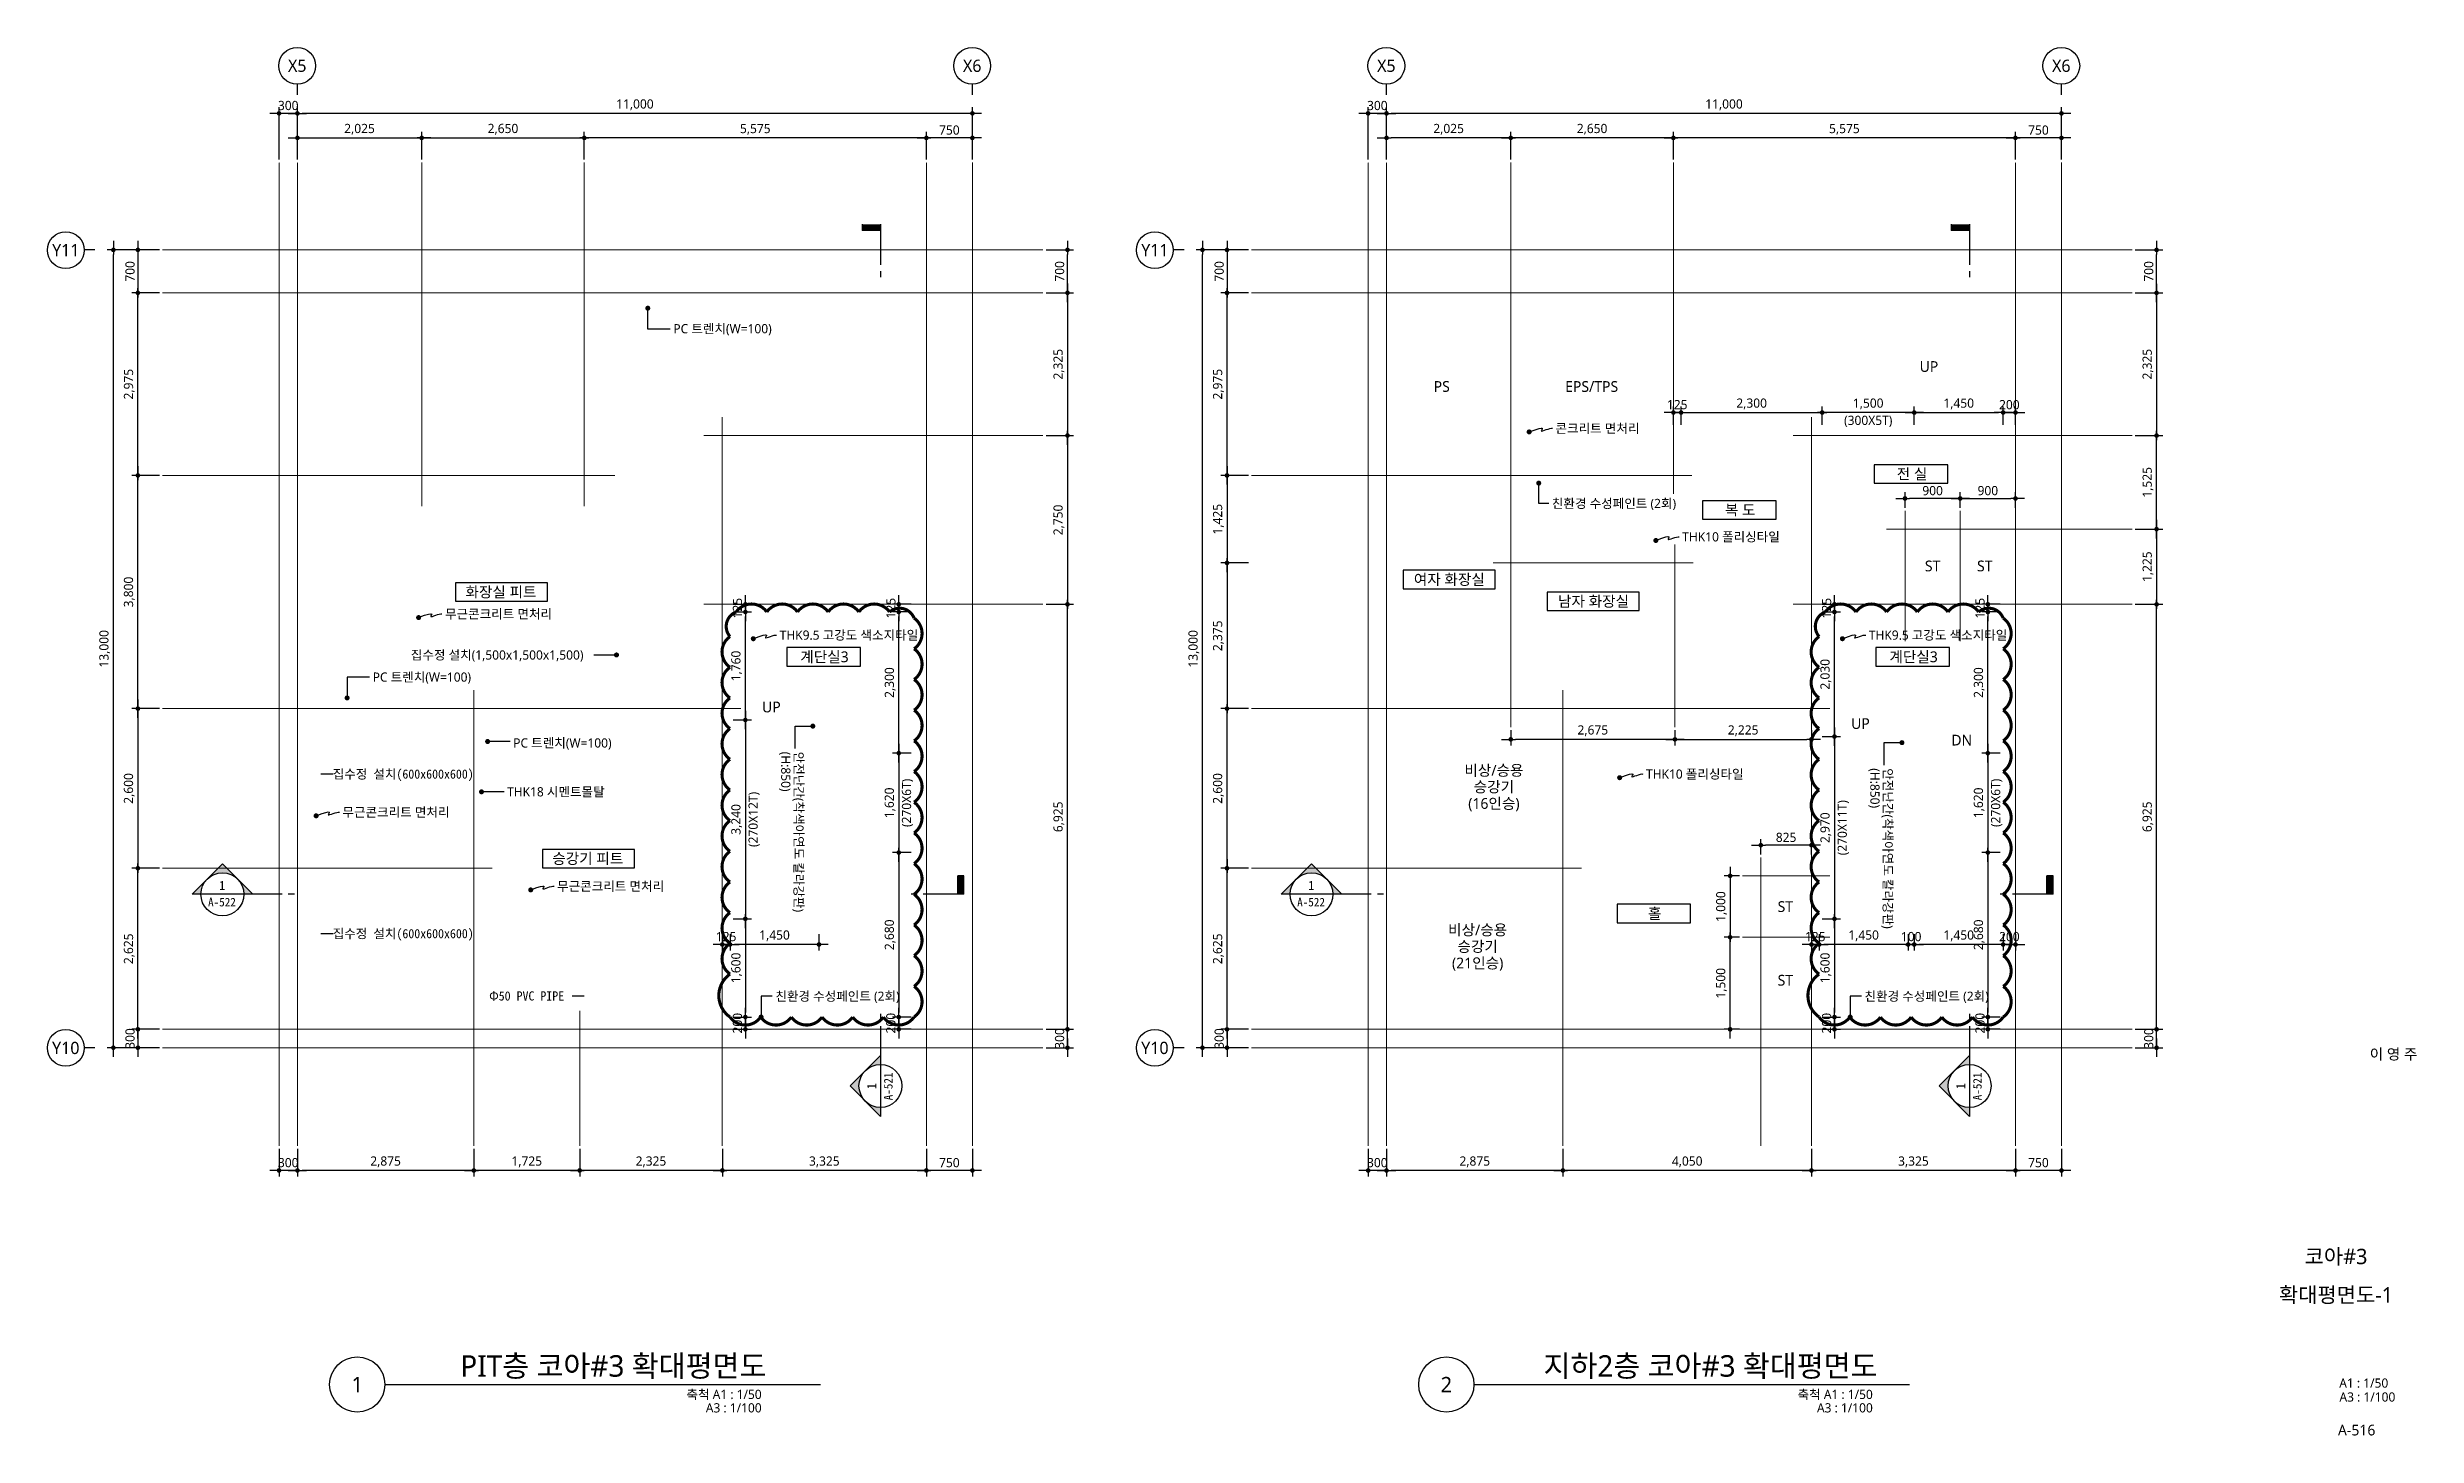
# Model space of a CAD drawing. Header units: millimetres. Extents: x 1424731 to 1631737, y 707248 to 849681.
# Drawn here: x 1424731 to 1463344, y 788374 to 810994 of the extents above; entities that cross this region are included whole.
import ezdxf
from ezdxf.enums import TextEntityAlignment as Align

# ---------------------------------------------------------------- set-up
doc = ezdxf.new("R2010")
doc.units = ezdxf.units.MM
doc.header["$MEASUREMENT"] = 0
doc.linetypes.add('CEN', pattern=[62, 60, -1, 0, -1])
doc.layers.get('0').update_dxf_attribs({"linetype": 'CONTINUOUS'})
for name, color, linetype, lineweight in [('A-AXIS-BUBL', 7, 'CONTINUOUS', 25), ('A-BORD-TEXT', 3, 'CONTINUOUS', 25), ('A-CNTL', 1, 'CEN', 15), ('A-DIMS', 7, 'CONTINUOUS', 25), ('A-MKXS-LEAD', 7, 'CONTINUOUS', 25), ('A-MKXS-MAK1', 3, 'CONTINUOUS', 25), ('A-MKXS-TEXT1', 3, 'CONTINUOUS', 25), ('A-MKXS-TEXT2', 7, 'CONTINUOUS', 25), ('A-MKXX-NAME', 3, 'CONTINUOUS', 25), ('A-MKXX-SYMB', 7, 'CONTINUOUS', 25), ('A-XXXX-SYMB', 7, 'CONTINUOUS', 25), ('A-XXXX-TXT1', 3, 'CONTINUOUS', 25), ('A-XXXX-TXT2', 3, 'CONTINUOUS', 25), ('REV-202205', 20, 'CONTINUOUS', 25)]:
    doc.layers.add(name, color=color, linetype=linetype, lineweight=lineweight)
doc.styles.add('HY울릉도L', font='')
doc.styles.add('돋움', font='')
doc.styles.add('돋움체', font='')
doc.styles.add('맑은고딕', font='malgun.ttf')
doc.styles.get('HY울릉도L').set_extended_font_data('HYwulM')
doc.styles.get('돋움').set_extended_font_data('DotumChe')
doc.styles.get('돋움체').set_extended_font_data('DotumChe')
doc.dimstyles.new('CDIM', dxfattribs={"dimtxt": 3, "dimasz": 1.5, "dimexe": 2, "dimexo": 1, "dimgap": 1, "dimtad": 1, "dimdec": 0, "dimrnd": 0.5, "dimzin": 0, "dimdsep": 32, "dimlunit": 6, "dimtxsty": 'HY울릉도L', "dimblk1": '_CIDOT', "dimblk2": '_CIDOT', "dimsah": 1, "dimcen": 5.5, "dimclrd": 2, "dimclre": 2, "dimclrt": 7, "dimadec": 0, "dimazin": 0, "dimtfac": 1, "dimtdec": 0, "dimtix": 1, "dimtmove": 2, "dimatfit": 1, "dimldrblk": '_CIDOT', "dimfxl": 1, "dimtolj": 1, "dimtzin": 0, "dimlwd": -1, "dimarcsym": 0})

msp = doc.modelspace()

# ---------------------------------------------------------------- texts
at = {"layer": 'A-BORD-TEXT', "style": '맑은고딕'}
for s, height, p in [('이 영 주', 175, (1463356.3, 794502.3)), ('A1 : 1/50', 150, (1462881.5, 789154.6)), ('A3 : 1/100', 150, (1462996.4, 788927.9)), ('A-516', 175, (1462671.7, 788376.1))]:
    msp.add_text(s, height=height, dxfattribs=at).set_placement(p, align=Align.RIGHT)
for s, p in [('코아#3', (1462030.7, 791292.4)), ('확대평면도-1', (1462030.7, 790667.4))]:
    msp.add_text(s, height=250, dxfattribs=at).set_placement(p, align=Align.MIDDLE_CENTER)
at = {"layer": 'A-MKXS-TEXT1', "style": '맑은고딕'}
for s, p in [('PC 트렌치(W=100)', (1434932.6, 806410.1)), ('콘크리트 면처리', (1449309.9, 804786.5)), ('친환경 수성페인트 (2회)', (1449250.2, 803562.1)), ('THK10 폴리싱타일', (1451375.1, 803018.6)), ('무근콘크리트 면처리', (1431210.8, 801762.1)), ('THK9.5 고강도 색소지타일', (1436665.5, 801417.3)), ('THK9.5 고강도 색소지타일', (1454415.5, 801417.3)), ('집수정 설치(1,500x1,500x1,500)', (1430653.6, 801093.7)), ('PC 트렌치(W=100)', (1430032.6, 800733)), ('PC 트렌치(W=100)', (1432322.8, 799660.3)), ('THK18 시멘트몰탈', (1432222.8, 798864.1)), ('THK10 폴리싱타일', (1450784.6, 799152.9)), ('무근콘크리트 면처리', (1429539.8, 798531.6)), ('무근콘크리트 면처리', (1433037.8, 797324.7)), ('친환경 수성페인트 (2회)', (1436595.5, 795533)), ('친환경 수성페인트 (2회)', (1454345.7, 795533))]:
    msp.add_text(s, height=150, dxfattribs=at).set_placement(p, align=Align.MIDDLE_LEFT)
for s, p in [('(H:850)', (1436765.2, 799517.7)), ('안전난간(착색아연도 칼라강판)', (1436978.2, 799517.7)), ('(H:850)', (1454515.2, 799247.7)), ('안전난간(착색아연도 칼라강판)', (1454728.2, 799247.7))]:
    msp.add_text(s, height=150, rotation=270, dxfattribs=at).set_placement(p, align=Align.MIDDLE_LEFT)
at = {"layer": 'A-MKXX-NAME', "style": '맑은고딕'}
for s, p in [('UP', (1455395.7, 805793.7)), ('PS', (1447455.7, 805468.7)), ('EPS/TPS', (1449899.1, 805468.1)), ('전 실', (1455120.3, 804043.7)), ('복 도', (1452320.3, 803456.2)), ('여자 화장실', (1447579.4, 802323.7)), ('ST', (1455455.7, 802543.7)), ('ST', (1456305.7, 802543.7)), ('화장실 피트', (1432123, 802119.9)), ('남자 화장실', (1449929.4, 801968.7)), ('계단실3', (1437395.3, 801063.7)), ('계단실3', (1455145.3, 801063.7)), ('UP', (1436530, 800245.9)), ('UP', (1454280, 799975.9)), ('DN', (1455930, 799705.9)), ('승강기 피트', (1433538, 797776.5)), ('홀', (1450926.5, 796881.2)), ('ST', (1453055.7, 796993.7)), ('비상/승용', (1448040.7, 796613.7)), ('승강기', (1448040.7, 796343.7)), ('(21인승)', (1448040.7, 796073.7)), ('ST', (1453055.7, 795793.7))]:
    msp.add_text(s, height=175, dxfattribs=at).set_placement(p, align=Align.MIDDLE_CENTER)
at = {"layer": 'A-XXXX-TXT1', "style": '맑은고딕'}
for s, p in [('PIT층 코아#3 확대평면도', (1436449.7, 789228.8)), ('지하2층 코아#3 확대평면도', (1454558.7, 789228.8))]:
    msp.add_text(s, height=350, dxfattribs=at).set_placement(p, align=Align.BOTTOM_RIGHT)
for s, p in [('1', (1429780.7, 789206.2)), ('2', (1447530.7, 789206.2))]:
    msp.add_text(s, height=250, dxfattribs=at).set_placement(p, align=Align.MIDDLE)
for s, p in [('축척 A1 : 1/50', (1436371.8, 789120)), ('A3 : 1/100', (1436371.8, 788901.1)), ('축척 A1 : 1/50', (1454480.9, 789120)), ('A3 : 1/100', (1454480.9, 788901.1))]:
    msp.add_text(s, height=150, dxfattribs=at).set_placement(p, align=Align.TOP_RIGHT)
at = {"layer": 'A-XXXX-TXT2', "ltscale": 0.2, "style": '맑은고딕'}
for s, p in [('X5', (1428802.8, 810693.7)), ('X6', (1439802.8, 810693.7)), ('Y11', (1425030.7, 807690.7)), ('Y10', (1425030.7, 794690.7))]:
    msp.add_text(s, height=200, dxfattribs=at).set_placement(p, align=Align.MIDDLE)
at = {"layer": 'A-XXXX-TXT2', "style": '돋움'}
for s, p in [('집수정 설치(600x600x600)', (1429381.1, 799153.3)), ('집수정 설치(600x600x600)', (1429381.1, 796553.3)), ('Φ50 PVC PIPE ', (1431930.7, 795537.7))]:
    msp.add_text(s, height=150, dxfattribs=at).set_placement(p, align=Align.MIDDLE_LEFT)

# ---------------------------------------------------------------- blocks, each defined once
blk = doc.blocks.new('_CIDOT')
at = {"color": 0, "linetype": 'ByBlock'}
blk.add_line((2, 0), (-1, 0), dxfattribs=at)
at = {"color": 0, "linetype": 'ByBlock', "const_width": 0.5}
blk.add_lwpolyline([(-0.25, 0, 1), (0.25, 0, 1)], format="xyb", close=True, dxfattribs=at)
blk = doc.blocks.new('*D1014')
at = {"layer": 'A-DIMS', "lineweight": -2, "transparency": 16777216}
for p, q in [((2025, 14475), (2025, 14925)), ((4675, 14475), (4675, 14925))]:
    blk.add_line(p, q, dxfattribs=at)
at = {"layer": 'A-DIMS', "transparency": 16777216}
blk.add_line((4600, 14825), (2100, 14825), dxfattribs=at)
at = {"layer": 'A-DIMS', "transparency": 16777216, "xscale": 75, "yscale": 75, "zscale": 75, "rotation": 180}
blk.add_blockref('_CIDOT', (2025, 14825), dxfattribs=at)
at = {"layer": 'A-DIMS', "transparency": 16777216, "xscale": 75, "yscale": 75, "zscale": 75}
blk.add_blockref('_CIDOT', (4675, 14825), dxfattribs=at)
at = {"layer": 'A-DIMS', "color": 3, "transparency": 16777216, "insert": (3350, 14965), "char_height": 150, "attachment_point": 5, "style": '맑은고딕'}
blk.add_mtext('\\A1;2,650', dxfattribs=at)
blk = doc.blocks.new('*D1015')
at = {"layer": 'A-DIMS', "lineweight": -2, "transparency": 16777216}
for p, q in [((0, 14475), (0, 15325)), ((11000, 14475), (11000, 15325))]:
    blk.add_line(p, q, dxfattribs=at)
at = {"layer": 'A-DIMS', "transparency": 16777216}
blk.add_line((10925, 15225), (75, 15225), dxfattribs=at)
at = {"layer": 'A-DIMS', "transparency": 16777216, "xscale": 75, "yscale": 75, "zscale": 75, "rotation": 180}
blk.add_blockref('_CIDOT', (0, 15225), dxfattribs=at)
at = {"layer": 'A-DIMS', "transparency": 16777216, "xscale": 75, "yscale": 75, "zscale": 75}
blk.add_blockref('_CIDOT', (11000, 15225), dxfattribs=at)
at = {"layer": 'A-DIMS', "color": 3, "transparency": 16777216, "insert": (5500, 15365), "char_height": 150, "attachment_point": 5, "style": '맑은고딕'}
blk.add_mtext('\\A1;11,000', dxfattribs=at)
blk = doc.blocks.new('*D1016')
at = {"layer": 'A-DIMS', "lineweight": -2, "transparency": 16777216}
for p, q in [((10250, 14475), (10250, 14925)), ((11000, 14475), (11000, 14925))]:
    blk.add_line(p, q, dxfattribs=at)
at = {"layer": 'A-DIMS', "transparency": 16777216}
blk.add_line((10925, 14825), (10325, 14825), dxfattribs=at)
at = {"layer": 'A-DIMS', "transparency": 16777216, "xscale": 75, "yscale": 75, "zscale": 75, "rotation": 180}
blk.add_blockref('_CIDOT', (10250, 14825), dxfattribs=at)
at = {"layer": 'A-DIMS', "transparency": 16777216, "xscale": 75, "yscale": 75, "zscale": 75}
blk.add_blockref('_CIDOT', (11000, 14825), dxfattribs=at)
at = {"layer": 'A-DIMS', "color": 3, "transparency": 16777216, "insert": (10625, 14952), "char_height": 150, "attachment_point": 5, "style": '맑은고딕'}
blk.add_mtext('\\A1;750', dxfattribs=at)
blk = doc.blocks.new('*D1017')
at = {"layer": 'A-DIMS', "lineweight": -2, "transparency": 16777216}
for p, q in [((0, 14475), (0, 14925)), ((2025, 14475), (2025, 14925))]:
    blk.add_line(p, q, dxfattribs=at)
at = {"layer": 'A-DIMS', "transparency": 16777216}
blk.add_line((1950, 14825), (75, 14825), dxfattribs=at)
at = {"layer": 'A-DIMS', "transparency": 16777216, "xscale": 75, "yscale": 75, "zscale": 75, "rotation": 180}
blk.add_blockref('_CIDOT', (0, 14825), dxfattribs=at)
at = {"layer": 'A-DIMS', "transparency": 16777216, "xscale": 75, "yscale": 75, "zscale": 75}
blk.add_blockref('_CIDOT', (2025, 14825), dxfattribs=at)
at = {"layer": 'A-DIMS', "color": 3, "transparency": 16777216, "insert": (1012, 14965), "char_height": 150, "attachment_point": 5, "style": '맑은고딕'}
blk.add_mtext('\\A1;2,025', dxfattribs=at)
blk = doc.blocks.new('*D1018')
at = {"layer": 'A-DIMS', "transparency": 16777216}
for p, q in [((-375, 15225), (-450, 15225)), ((0, 15225), (-300, 15225)), ((75, 15225), (150, 15225))]:
    blk.add_line(p, q, dxfattribs=at)
at = {"layer": 'A-DIMS', "lineweight": -2, "transparency": 16777216}
for p, q in [((-300, 14475), (-300, 15325)), ((0, 14475), (0, 15325))]:
    blk.add_line(p, q, dxfattribs=at)
at = {"layer": 'A-DIMS', "transparency": 16777216, "xscale": 75, "yscale": 75, "zscale": 75}
blk.add_blockref('_CIDOT', (-300, 15225), dxfattribs=at)
at = {"layer": 'A-DIMS', "transparency": 16777216, "xscale": 75, "yscale": 75, "zscale": 75, "rotation": 180}
blk.add_blockref('_CIDOT', (0, 15225), dxfattribs=at)
at = {"layer": 'A-DIMS', "color": 3, "transparency": 16777216, "insert": (-150, 15352), "char_height": 150, "attachment_point": 5, "style": '맑은고딕'}
blk.add_mtext('\\A1;300', dxfattribs=at)
blk = doc.blocks.new('*D1019')
at = {"layer": 'A-DIMS', "lineweight": -2, "transparency": 16777216}
for p, q in [((-2250, 2925), (-2700, 2925)), ((-2250, 300), (-2700, 300))]:
    blk.add_line(p, q, dxfattribs=at)
at = {"layer": 'A-DIMS', "transparency": 16777216}
blk.add_line((-2600, 375), (-2600, 2850), dxfattribs=at)
at = {"layer": 'A-DIMS', "transparency": 16777216, "xscale": 75, "yscale": 75, "zscale": 75}
for p, rotation in [((-2600, 2925), 90), ((-2600, 300), 270)]:
    blk.add_blockref('_CIDOT', p, dxfattribs=dict(at, rotation=rotation))
at = {"layer": 'A-DIMS', "color": 3, "transparency": 16777216, "insert": (-2740, 1612), "char_height": 150, "attachment_point": 5, "rotation": 90, "style": '맑은고딕'}
blk.add_mtext('\\A1;2,625', dxfattribs=at)
blk = doc.blocks.new('*D1020')
at = {"layer": 'A-DIMS', "lineweight": -2, "transparency": 16777216}
for p, q in [((-2250, 13000), (-3100, 13000)), ((-2250, 0), (-3100, 0))]:
    blk.add_line(p, q, dxfattribs=at)
at = {"layer": 'A-DIMS', "transparency": 16777216}
blk.add_line((-3000, 75), (-3000, 12925), dxfattribs=at)
at = {"layer": 'A-DIMS', "transparency": 16777216, "xscale": 75, "yscale": 75, "zscale": 75}
for p, rotation in [((-3000, 13000), 90), ((-3000, 0), 270)]:
    blk.add_blockref('_CIDOT', p, dxfattribs=dict(at, rotation=rotation))
at = {"layer": 'A-DIMS', "color": 3, "transparency": 16777216, "insert": (-3140, 6500), "char_height": 150, "attachment_point": 5, "rotation": 90, "style": '맑은고딕'}
blk.add_mtext('\\A1;13,000', dxfattribs=at)
blk = doc.blocks.new('*D1021')
at = {"layer": 'A-DIMS', "lineweight": -2, "transparency": 16777216}
for p, q in [((-2250, 5525), (-2700, 5525)), ((-2250, 2925), (-2700, 2925))]:
    blk.add_line(p, q, dxfattribs=at)
at = {"layer": 'A-DIMS', "transparency": 16777216}
blk.add_line((-2600, 3000), (-2600, 5450), dxfattribs=at)
at = {"layer": 'A-DIMS', "transparency": 16777216, "xscale": 75, "yscale": 75, "zscale": 75}
for p, rotation in [((-2600, 5525), 90), ((-2600, 2925), 270)]:
    blk.add_blockref('_CIDOT', p, dxfattribs=dict(at, rotation=rotation))
at = {"layer": 'A-DIMS', "color": 3, "transparency": 16777216, "insert": (-2740, 4225), "char_height": 150, "attachment_point": 5, "rotation": 90, "style": '맑은고딕'}
blk.add_mtext('\\A1;2,600', dxfattribs=at)
blk = doc.blocks.new('*D1022')
at = {"layer": 'A-DIMS', "transparency": 16777216}
for p, q in [((12550, 375), (12550, 450)), ((12550, 0), (12550, 300)), ((12550, -75), (12550, -150))]:
    blk.add_line(p, q, dxfattribs=at)
at = {"layer": 'A-DIMS', "lineweight": -2, "transparency": 16777216}
for p, q in [((12200, 300), (12650, 300)), ((12200, 0), (12650, 0))]:
    blk.add_line(p, q, dxfattribs=at)
at = {"layer": 'A-DIMS', "transparency": 16777216, "xscale": 75, "yscale": 75, "zscale": 75}
for p, rotation in [((12550, 300), 270), ((12550, 0), 90)]:
    blk.add_blockref('_CIDOT', p, dxfattribs=dict(at, rotation=rotation))
at = {"layer": 'A-DIMS', "color": 3, "transparency": 16777216, "insert": (12423, 150), "char_height": 150, "attachment_point": 5, "rotation": 90, "style": '맑은고딕'}
blk.add_mtext('\\A1;300', dxfattribs=at)
blk = doc.blocks.new('*D1023')
at = {"layer": 'A-DIMS', "lineweight": -2, "transparency": 16777216}
for p, q in [((12200, 7225), (12650, 7225)), ((12200, 300), (12650, 300))]:
    blk.add_line(p, q, dxfattribs=at)
at = {"layer": 'A-DIMS', "transparency": 16777216}
blk.add_line((12550, 375), (12550, 7150), dxfattribs=at)
at = {"layer": 'A-DIMS', "transparency": 16777216, "xscale": 75, "yscale": 75, "zscale": 75}
for p, rotation in [((12550, 7225), 90), ((12550, 300), 270)]:
    blk.add_blockref('_CIDOT', p, dxfattribs=dict(at, rotation=rotation))
at = {"layer": 'A-DIMS', "color": 3, "transparency": 16777216, "insert": (12410, 3763), "char_height": 150, "attachment_point": 5, "rotation": 90, "style": '맑은고딕'}
blk.add_mtext('\\A1;6,925', dxfattribs=at)
blk = doc.blocks.new('*D1024')
at = {"layer": 'A-DIMS', "lineweight": -2, "transparency": 16777216}
for p, q in [((4675, 14475), (4675, 14925)), ((10250, 14475), (10250, 14925))]:
    blk.add_line(p, q, dxfattribs=at)
at = {"layer": 'A-DIMS', "transparency": 16777216}
blk.add_line((10175, 14825), (4750, 14825), dxfattribs=at)
at = {"layer": 'A-DIMS', "transparency": 16777216, "xscale": 75, "yscale": 75, "zscale": 75, "rotation": 180}
blk.add_blockref('_CIDOT', (4675, 14825), dxfattribs=at)
at = {"layer": 'A-DIMS', "transparency": 16777216, "xscale": 75, "yscale": 75, "zscale": 75}
blk.add_blockref('_CIDOT', (10250, 14825), dxfattribs=at)
at = {"layer": 'A-DIMS', "color": 3, "transparency": 16777216, "insert": (7462, 14964), "char_height": 150, "attachment_point": 5, "style": '맑은고딕'}
blk.add_mtext('\\A1;5,575', dxfattribs=at)
blk = doc.blocks.new('*D1025')
at = {"layer": 'A-DIMS', "lineweight": -2, "transparency": 16777216}
for p, q in [((-300, -1650), (-300, -2100)), ((0, -1650), (0, -2100))]:
    blk.add_line(p, q, dxfattribs=at)
at = {"layer": 'A-DIMS', "transparency": 16777216}
for p, q in [((-375, -2000), (-450, -2000)), ((0, -2000), (-300, -2000)), ((75, -2000), (150, -2000))]:
    blk.add_line(p, q, dxfattribs=at)
at = {"layer": 'A-DIMS', "transparency": 16777216, "xscale": 75, "yscale": 75, "zscale": 75}
blk.add_blockref('_CIDOT', (-300, -2000), dxfattribs=at)
at = {"layer": 'A-DIMS', "transparency": 16777216, "xscale": 75, "yscale": 75, "zscale": 75, "rotation": 180}
blk.add_blockref('_CIDOT', (0, -2000), dxfattribs=at)
at = {"layer": 'A-DIMS', "color": 3, "transparency": 16777216, "insert": (-150, -1873), "char_height": 150, "attachment_point": 5, "style": '맑은고딕'}
blk.add_mtext('\\A1;300', dxfattribs=at)
blk = doc.blocks.new('*D1026')
at = {"layer": 'A-DIMS', "lineweight": -2, "transparency": 16777216}
for p, q in [((0, -1650), (0, -2100)), ((2875, -1650), (2875, -2100))]:
    blk.add_line(p, q, dxfattribs=at)
at = {"layer": 'A-DIMS', "transparency": 16777216}
blk.add_line((2800, -2000), (75, -2000), dxfattribs=at)
at = {"layer": 'A-DIMS', "transparency": 16777216, "xscale": 75, "yscale": 75, "zscale": 75, "rotation": 180}
blk.add_blockref('_CIDOT', (0, -2000), dxfattribs=at)
at = {"layer": 'A-DIMS', "transparency": 16777216, "xscale": 75, "yscale": 75, "zscale": 75}
blk.add_blockref('_CIDOT', (2875, -2000), dxfattribs=at)
at = {"layer": 'A-DIMS', "color": 3, "transparency": 16777216, "insert": (1438, -1860), "char_height": 150, "attachment_point": 5, "style": '맑은고딕'}
blk.add_mtext('\\A1;2,875', dxfattribs=at)
blk = doc.blocks.new('*D1027')
at = {"layer": 'A-DIMS', "lineweight": -2, "transparency": 16777216}
for p, q in [((2875, -1650), (2875, -2100)), ((6925, -1650), (6925, -2100))]:
    blk.add_line(p, q, dxfattribs=at)
at = {"layer": 'A-DIMS', "transparency": 16777216}
blk.add_line((6850, -2000), (2950, -2000), dxfattribs=at)
at = {"layer": 'A-DIMS', "transparency": 16777216, "xscale": 75, "yscale": 75, "zscale": 75, "rotation": 180}
blk.add_blockref('_CIDOT', (2875, -2000), dxfattribs=at)
at = {"layer": 'A-DIMS', "transparency": 16777216, "xscale": 75, "yscale": 75, "zscale": 75}
blk.add_blockref('_CIDOT', (6925, -2000), dxfattribs=at)
at = {"layer": 'A-DIMS', "color": 3, "transparency": 16777216, "insert": (4900, -1860), "char_height": 150, "attachment_point": 5, "style": '맑은고딕'}
blk.add_mtext('\\A1;4,050', dxfattribs=at)
blk = doc.blocks.new('*D1028')
at = {"layer": 'A-DIMS', "lineweight": -2, "transparency": 16777216}
for p, q in [((6925, -1650), (6925, -2100)), ((10250, -1650), (10250, -2100))]:
    blk.add_line(p, q, dxfattribs=at)
at = {"layer": 'A-DIMS', "transparency": 16777216}
blk.add_line((10175, -2000), (7000, -2000), dxfattribs=at)
at = {"layer": 'A-DIMS', "transparency": 16777216, "xscale": 75, "yscale": 75, "zscale": 75, "rotation": 180}
blk.add_blockref('_CIDOT', (6925, -2000), dxfattribs=at)
at = {"layer": 'A-DIMS', "transparency": 16777216, "xscale": 75, "yscale": 75, "zscale": 75}
blk.add_blockref('_CIDOT', (10250, -2000), dxfattribs=at)
at = {"layer": 'A-DIMS', "color": 3, "transparency": 16777216, "insert": (8587, -1860), "char_height": 150, "attachment_point": 5, "style": '맑은고딕'}
blk.add_mtext('\\A1;3,325', dxfattribs=at)
blk = doc.blocks.new('*D1029')
at = {"layer": 'A-DIMS', "lineweight": -2, "transparency": 16777216}
for p, q in [((10250, -1650), (10250, -2100)), ((11000, -1650), (11000, -2100))]:
    blk.add_line(p, q, dxfattribs=at)
at = {"layer": 'A-DIMS', "transparency": 16777216}
blk.add_line((10925, -2000), (10325, -2000), dxfattribs=at)
at = {"layer": 'A-DIMS', "transparency": 16777216, "xscale": 75, "yscale": 75, "zscale": 75, "rotation": 180}
blk.add_blockref('_CIDOT', (10250, -2000), dxfattribs=at)
at = {"layer": 'A-DIMS', "transparency": 16777216, "xscale": 75, "yscale": 75, "zscale": 75}
blk.add_blockref('_CIDOT', (11000, -2000), dxfattribs=at)
at = {"layer": 'A-DIMS', "color": 3, "transparency": 16777216, "insert": (10625, -1873), "char_height": 150, "attachment_point": 5, "style": '맑은고딕'}
blk.add_mtext('\\A1;750', dxfattribs=at)
blk = doc.blocks.new('*D1030')
at = {"layer": 'A-DIMS', "lineweight": -2, "transparency": 16777216}
for p, q in [((-2250, 7900), (-2700, 7900)), ((-2250, 5525), (-2700, 5525))]:
    blk.add_line(p, q, dxfattribs=at)
at = {"layer": 'A-DIMS', "transparency": 16777216}
blk.add_line((-2600, 7825), (-2600, 5600), dxfattribs=at)
at = {"layer": 'A-DIMS', "transparency": 16777216, "xscale": 75, "yscale": 75, "zscale": 75}
for p, rotation in [((-2600, 7900), 90), ((-2600, 5525), 270)]:
    blk.add_blockref('_CIDOT', p, dxfattribs=dict(at, rotation=rotation))
at = {"layer": 'A-DIMS', "color": 3, "transparency": 16777216, "insert": (-2740, 6712), "char_height": 150, "attachment_point": 5, "rotation": 90, "style": '맑은고딕'}
blk.add_mtext('\\A1;2,375', dxfattribs=at)
blk = doc.blocks.new('*D1031')
at = {"layer": 'A-DIMS', "lineweight": -2, "transparency": 16777216}
for p, q in [((8450, 8800), (8450, 9050)), ((9350, 8800), (9350, 9050))]:
    blk.add_line(p, q, dxfattribs=at)
at = {"layer": 'A-DIMS', "transparency": 16777216}
blk.add_line((9275, 8950), (8525, 8950), dxfattribs=at)
at = {"layer": 'A-DIMS', "transparency": 16777216, "xscale": 75, "yscale": 75, "zscale": 75, "rotation": 180}
blk.add_blockref('_CIDOT', (8450, 8950), dxfattribs=at)
at = {"layer": 'A-DIMS', "transparency": 16777216, "xscale": 75, "yscale": 75, "zscale": 75}
blk.add_blockref('_CIDOT', (9350, 8950), dxfattribs=at)
at = {"layer": 'A-DIMS', "color": 3, "transparency": 16777216, "insert": (8900, 9077), "char_height": 150, "attachment_point": 5, "style": '맑은고딕'}
blk.add_mtext('\\A1;900', dxfattribs=at)
blk = doc.blocks.new('*D1032')
at = {"layer": 'A-DIMS', "lineweight": -2, "transparency": 16777216}
for p, q in [((9350, 8800), (9350, 9050)), ((10250, 8800), (10250, 9050))]:
    blk.add_line(p, q, dxfattribs=at)
at = {"layer": 'A-DIMS', "transparency": 16777216}
blk.add_line((9425, 8950), (10175, 8950), dxfattribs=at)
at = {"layer": 'A-DIMS', "transparency": 16777216, "xscale": 75, "yscale": 75, "zscale": 75, "rotation": 180}
blk.add_blockref('_CIDOT', (9350, 8950), dxfattribs=at)
at = {"layer": 'A-DIMS', "transparency": 16777216, "xscale": 75, "yscale": 75, "zscale": 75}
blk.add_blockref('_CIDOT', (10250, 8950), dxfattribs=at)
at = {"layer": 'A-DIMS', "color": 3, "transparency": 16777216, "insert": (9800, 9077), "char_height": 150, "attachment_point": 5, "style": '맑은고딕'}
blk.add_mtext('\\A1;900', dxfattribs=at)
blk = doc.blocks.new('*D1033')
at = {"layer": 'A-DIMS', "lineweight": -2, "transparency": 16777216}
for p, q in [((5750, 1800), (5500, 1800)), ((5750, 300), (5500, 300))]:
    blk.add_line(p, q, dxfattribs=at)
at = {"layer": 'A-DIMS', "transparency": 16777216}
blk.add_line((5600, 375), (5600, 1725), dxfattribs=at)
at = {"layer": 'A-DIMS', "transparency": 16777216, "xscale": 75, "yscale": 75, "zscale": 75}
for p, rotation in [((5600, 1800), 90), ((5600, 300), 270)]:
    blk.add_blockref('_CIDOT', p, dxfattribs=dict(at, rotation=rotation))
at = {"layer": 'A-DIMS', "color": 3, "transparency": 16777216, "insert": (5460, 1050), "char_height": 150, "attachment_point": 5, "rotation": 90, "style": '맑은고딕'}
blk.add_mtext('\\A1;1,500', dxfattribs=at)
blk = doc.blocks.new('*D1034')
at = {"layer": 'A-DIMS', "lineweight": -2, "transparency": 16777216}
for p, q in [((5750, 2800), (5500, 2800)), ((5750, 1800), (5500, 1800))]:
    blk.add_line(p, q, dxfattribs=at)
at = {"layer": 'A-DIMS', "transparency": 16777216}
blk.add_line((5600, 2725), (5600, 1875), dxfattribs=at)
at = {"layer": 'A-DIMS', "transparency": 16777216, "xscale": 75, "yscale": 75, "zscale": 75}
for p, rotation in [((5600, 2800), 90), ((5600, 1800), 270)]:
    blk.add_blockref('_CIDOT', p, dxfattribs=dict(at, rotation=rotation))
at = {"layer": 'A-DIMS', "color": 3, "transparency": 16777216, "insert": (5460, 2300), "char_height": 150, "attachment_point": 5, "rotation": 90, "style": '맑은고딕'}
blk.add_mtext('\\A1;1,000', dxfattribs=at)
blk = doc.blocks.new('*D1035')
at = {"layer": 'A-DIMS', "lineweight": -2, "transparency": 16777216}
for p, q in [((6100, 3150), (6100, 3400)), ((6925, 3150), (6925, 3400))]:
    blk.add_line(p, q, dxfattribs=at)
at = {"layer": 'A-DIMS', "transparency": 16777216}
blk.add_line((6850, 3300), (6175, 3300), dxfattribs=at)
at = {"layer": 'A-DIMS', "transparency": 16777216, "xscale": 75, "yscale": 75, "zscale": 75, "rotation": 180}
blk.add_blockref('_CIDOT', (6100, 3300), dxfattribs=at)
at = {"layer": 'A-DIMS', "transparency": 16777216, "xscale": 75, "yscale": 75, "zscale": 75}
blk.add_blockref('_CIDOT', (6925, 3300), dxfattribs=at)
at = {"layer": 'A-DIMS', "color": 3, "transparency": 16777216, "insert": (6512, 3427), "char_height": 150, "attachment_point": 5, "style": '맑은고딕'}
blk.add_mtext('\\A1;825', dxfattribs=at)
blk = doc.blocks.new('*D1036')
at = {"layer": 'A-DIMS', "lineweight": -2, "transparency": 16777216}
for p, q in [((12200, 8450), (12650, 8450)), ((12200, 7225), (12650, 7225))]:
    blk.add_line(p, q, dxfattribs=at)
at = {"layer": 'A-DIMS', "transparency": 16777216}
blk.add_line((12550, 8375), (12550, 7300), dxfattribs=at)
at = {"layer": 'A-DIMS', "transparency": 16777216, "xscale": 75, "yscale": 75, "zscale": 75}
for p, rotation in [((12550, 8450), 90), ((12550, 7225), 270)]:
    blk.add_blockref('_CIDOT', p, dxfattribs=dict(at, rotation=rotation))
at = {"layer": 'A-DIMS', "color": 3, "transparency": 16777216, "insert": (12410, 7838), "char_height": 150, "attachment_point": 5, "rotation": 90, "style": '맑은고딕'}
blk.add_mtext('\\A1;1,225', dxfattribs=at)
blk = doc.blocks.new('*D1011')
at = {"layer": 'A-DIMS', "lineweight": -2, "transparency": 16777216}
for p, q in [((12200, 9975), (12650, 9975)), ((12200, 8450), (12650, 8450))]:
    blk.add_line(p, q, dxfattribs=at)
at = {"layer": 'A-DIMS', "transparency": 16777216}
blk.add_line((12550, 8525), (12550, 9900), dxfattribs=at)
at = {"layer": 'A-DIMS', "transparency": 16777216, "xscale": 75, "yscale": 75, "zscale": 75}
for p, rotation in [((12550, 9975), 90), ((12550, 8450), 270)]:
    blk.add_blockref('_CIDOT', p, dxfattribs=dict(at, rotation=rotation))
at = {"layer": 'A-DIMS', "color": 3, "transparency": 16777216, "insert": (12410, 9213), "char_height": 150, "attachment_point": 5, "rotation": 90, "style": '맑은고딕'}
blk.add_mtext('\\A1;1,525', dxfattribs=at)
blk = doc.blocks.new('*D1012')
at = {"layer": 'A-DIMS', "lineweight": -2, "transparency": 16777216}
for p, q in [((12200, 12300), (12650, 12300)), ((12200, 9975), (12650, 9975))]:
    blk.add_line(p, q, dxfattribs=at)
at = {"layer": 'A-DIMS', "transparency": 16777216}
blk.add_line((12550, 12225), (12550, 10050), dxfattribs=at)
at = {"layer": 'A-DIMS', "transparency": 16777216, "xscale": 75, "yscale": 75, "zscale": 75}
for p, rotation in [((12550, 12300), 90), ((12550, 9975), 270)]:
    blk.add_blockref('_CIDOT', p, dxfattribs=dict(at, rotation=rotation))
at = {"layer": 'A-DIMS', "color": 3, "transparency": 16777216, "insert": (12410, 11138), "char_height": 150, "attachment_point": 5, "rotation": 90, "style": '맑은고딕'}
blk.add_mtext('\\A1;2,325', dxfattribs=at)
blk = doc.blocks.new('*D1013')
at = {"layer": 'A-DIMS', "lineweight": -2, "transparency": 16777216}
for p, q in [((12200, 13000), (12650, 13000)), ((12200, 12300), (12650, 12300))]:
    blk.add_line(p, q, dxfattribs=at)
at = {"layer": 'A-DIMS', "transparency": 16777216}
blk.add_line((12550, 12375), (12550, 12925), dxfattribs=at)
at = {"layer": 'A-DIMS', "transparency": 16777216, "xscale": 75, "yscale": 75, "zscale": 75}
for p, rotation in [((12550, 13000), 90), ((12550, 12300), 270)]:
    blk.add_blockref('_CIDOT', p, dxfattribs=dict(at, rotation=rotation))
at = {"layer": 'A-DIMS', "color": 3, "transparency": 16777216, "insert": (12423, 12650), "char_height": 150, "attachment_point": 5, "rotation": 90, "style": '맑은고딕'}
blk.add_mtext('\\A1;700', dxfattribs=at)
blk = doc.blocks.new('*D1008')
at = {"layer": 'A-DIMS', "transparency": 16777216}
for p, q in [((-2600, 375), (-2600, 450)), ((-2600, 300), (-2600, 0)), ((-2600, -75), (-2600, -150))]:
    blk.add_line(p, q, dxfattribs=at)
at = {"layer": 'A-DIMS', "lineweight": -2, "transparency": 16777216}
for p, q in [((-2250, 300), (-2700, 300)), ((-2250, 0), (-2700, 0))]:
    blk.add_line(p, q, dxfattribs=at)
at = {"layer": 'A-DIMS', "transparency": 16777216, "xscale": 75, "yscale": 75, "zscale": 75}
for p, rotation in [((-2600, 300), 270), ((-2600, 0), 90)]:
    blk.add_blockref('_CIDOT', p, dxfattribs=dict(at, rotation=rotation))
at = {"layer": 'A-DIMS', "color": 3, "transparency": 16777216, "insert": (-2727, 150), "char_height": 150, "attachment_point": 5, "rotation": 90, "style": '맑은고딕'}
blk.add_mtext('\\A1;300', dxfattribs=at)
blk = doc.blocks.new('*D1009')
at = {"layer": 'A-DIMS', "lineweight": -2, "transparency": 16777216}
for p, q in [((-2250, 12300), (-2700, 12300)), ((-2250, 9325), (-2700, 9325))]:
    blk.add_line(p, q, dxfattribs=at)
at = {"layer": 'A-DIMS', "transparency": 16777216}
blk.add_line((-2600, 9400), (-2600, 12225), dxfattribs=at)
at = {"layer": 'A-DIMS', "transparency": 16777216, "xscale": 75, "yscale": 75, "zscale": 75}
for p, rotation in [((-2600, 12300), 90), ((-2600, 9325), 270)]:
    blk.add_blockref('_CIDOT', p, dxfattribs=dict(at, rotation=rotation))
at = {"layer": 'A-DIMS', "color": 3, "transparency": 16777216, "insert": (-2740, 10812), "char_height": 150, "attachment_point": 5, "rotation": 90, "style": '맑은고딕'}
blk.add_mtext('\\A1;2,975', dxfattribs=at)
blk = doc.blocks.new('*D1010')
at = {"layer": 'A-DIMS', "lineweight": -2, "transparency": 16777216}
for p, q in [((-2250, 13000), (-2700, 13000)), ((-2250, 12300), (-2700, 12300))]:
    blk.add_line(p, q, dxfattribs=at)
at = {"layer": 'A-DIMS', "transparency": 16777216}
blk.add_line((-2600, 12925), (-2600, 12375), dxfattribs=at)
at = {"layer": 'A-DIMS', "transparency": 16777216, "xscale": 75, "yscale": 75, "zscale": 75}
for p, rotation in [((-2600, 13000), 90), ((-2600, 12300), 270)]:
    blk.add_blockref('_CIDOT', p, dxfattribs=dict(at, rotation=rotation))
at = {"layer": 'A-DIMS', "color": 3, "transparency": 16777216, "insert": (-2727, 12650), "char_height": 150, "attachment_point": 5, "rotation": 90, "style": '맑은고딕'}
blk.add_mtext('\\A1;700', dxfattribs=at)
blk = doc.blocks.new('*D1037')
at = {"layer": 'A-DIMS', "lineweight": -2, "transparency": 16777216}
for p, q in [((-2250, 9325), (-2700, 9325)), ((-2250, 7900), (-2700, 7900))]:
    blk.add_line(p, q, dxfattribs=at)
at = {"layer": 'A-DIMS', "transparency": 16777216}
blk.add_line((-2600, 9250), (-2600, 7975), dxfattribs=at)
at = {"layer": 'A-DIMS', "transparency": 16777216, "xscale": 75, "yscale": 75, "zscale": 75}
for p, rotation in [((-2600, 9325), 90), ((-2600, 7900), 270)]:
    blk.add_blockref('_CIDOT', p, dxfattribs=dict(at, rotation=rotation))
at = {"layer": 'A-DIMS', "color": 3, "transparency": 16777216, "insert": (-2740, 8612), "char_height": 150, "attachment_point": 5, "rotation": 90, "style": '맑은고딕'}
blk.add_mtext('\\A1;1,425', dxfattribs=at)
blk = doc.blocks.new('*D1038')
at = {"layer": 'A-DIMS', "lineweight": -2, "transparency": 16777216}
for p, q in [((2025, 5175), (2025, 4925)), ((4700, 5175), (4700, 4925))]:
    blk.add_line(p, q, dxfattribs=at)
at = {"layer": 'A-DIMS', "transparency": 16777216}
blk.add_line((4625, 5025), (2100, 5025), dxfattribs=at)
at = {"layer": 'A-DIMS', "transparency": 16777216, "xscale": 75, "yscale": 75, "zscale": 75, "rotation": 180}
blk.add_blockref('_CIDOT', (2025, 5025), dxfattribs=at)
at = {"layer": 'A-DIMS', "transparency": 16777216, "xscale": 75, "yscale": 75, "zscale": 75}
blk.add_blockref('_CIDOT', (4700, 5025), dxfattribs=at)
at = {"layer": 'A-DIMS', "color": 3, "transparency": 16777216, "insert": (3362, 5165), "char_height": 150, "attachment_point": 5, "style": '맑은고딕'}
blk.add_mtext('\\A1;2,675', dxfattribs=at)
blk = doc.blocks.new('*D1039')
at = {"layer": 'A-DIMS', "lineweight": -2, "transparency": 16777216}
for p, q in [((4700, 5175), (4700, 4925)), ((6925, 5175), (6925, 4925))]:
    blk.add_line(p, q, dxfattribs=at)
at = {"layer": 'A-DIMS', "transparency": 16777216}
blk.add_line((4775, 5025), (6850, 5025), dxfattribs=at)
at = {"layer": 'A-DIMS', "transparency": 16777216, "xscale": 75, "yscale": 75, "zscale": 75, "rotation": 180}
blk.add_blockref('_CIDOT', (4700, 5025), dxfattribs=at)
at = {"layer": 'A-DIMS', "transparency": 16777216, "xscale": 75, "yscale": 75, "zscale": 75}
blk.add_blockref('_CIDOT', (6925, 5025), dxfattribs=at)
at = {"layer": 'A-DIMS', "color": 3, "transparency": 16777216, "insert": (5812, 5165), "char_height": 150, "attachment_point": 5, "style": '맑은고딕'}
blk.add_mtext('\\A1;2,225', dxfattribs=at)
blk = doc.blocks.new('*D116')
at = {"layer": 'A-DIMS', "lineweight": -2, "transparency": 16777216}
for p, q in [((1428806, 809169), (1428806, 810019)), ((1439806, 809169), (1439806, 810019))]:
    blk.add_line(p, q, dxfattribs=at)
at = {"layer": 'A-DIMS', "transparency": 16777216}
blk.add_line((1439731, 809919), (1428881, 809919), dxfattribs=at)
at = {"layer": 'A-DIMS', "transparency": 16777216, "xscale": 75, "yscale": 75, "zscale": 75, "rotation": 180}
blk.add_blockref('_CIDOT', (1428806, 809919), dxfattribs=at)
at = {"layer": 'A-DIMS', "transparency": 16777216, "xscale": 75, "yscale": 75, "zscale": 75}
blk.add_blockref('_CIDOT', (1439806, 809919), dxfattribs=at)
at = {"layer": 'A-DIMS', "color": 3, "transparency": 16777216, "insert": (1434306, 810059), "char_height": 150, "attachment_point": 5, "style": '맑은고딕'}
blk.add_mtext('\\A1;11,000', dxfattribs=at)
blk = doc.blocks.new('*D117')
at = {"layer": 'A-DIMS', "lineweight": -2, "transparency": 16777216}
for p, q in [((1439056, 809169), (1439056, 809619)), ((1439806, 809169), (1439806, 809619))]:
    blk.add_line(p, q, dxfattribs=at)
at = {"layer": 'A-DIMS', "transparency": 16777216}
blk.add_line((1439731, 809519), (1439131, 809519), dxfattribs=at)
at = {"layer": 'A-DIMS', "transparency": 16777216, "xscale": 75, "yscale": 75, "zscale": 75, "rotation": 180}
blk.add_blockref('_CIDOT', (1439056, 809519), dxfattribs=at)
at = {"layer": 'A-DIMS', "transparency": 16777216, "xscale": 75, "yscale": 75, "zscale": 75}
blk.add_blockref('_CIDOT', (1439806, 809519), dxfattribs=at)
at = {"layer": 'A-DIMS', "color": 3, "transparency": 16777216, "insert": (1439431, 809646), "char_height": 150, "attachment_point": 5, "style": '맑은고딕'}
blk.add_mtext('\\A1;750', dxfattribs=at)
blk = doc.blocks.new('*D118')
at = {"layer": 'A-DIMS', "transparency": 16777216}
for p, q in [((1428431, 809919), (1428356, 809919)), ((1428806, 809919), (1428506, 809919)), ((1428881, 809919), (1428956, 809919))]:
    blk.add_line(p, q, dxfattribs=at)
at = {"layer": 'A-DIMS', "lineweight": -2, "transparency": 16777216}
for p, q in [((1428506, 809169), (1428506, 810019)), ((1428806, 809169), (1428806, 810019))]:
    blk.add_line(p, q, dxfattribs=at)
at = {"layer": 'A-DIMS', "transparency": 16777216, "xscale": 75, "yscale": 75, "zscale": 75}
blk.add_blockref('_CIDOT', (1428506, 809919), dxfattribs=at)
at = {"layer": 'A-DIMS', "transparency": 16777216, "xscale": 75, "yscale": 75, "zscale": 75, "rotation": 180}
blk.add_blockref('_CIDOT', (1428806, 809919), dxfattribs=at)
at = {"layer": 'A-DIMS', "color": 3, "transparency": 16777216, "insert": (1428656, 810046), "char_height": 150, "attachment_point": 5, "style": '맑은고딕'}
blk.add_mtext('\\A1;300', dxfattribs=at)
blk = doc.blocks.new('*D119')
at = {"layer": 'A-DIMS', "lineweight": -2, "transparency": 16777216}
for p, q in [((1426556, 797619), (1426106, 797619)), ((1426556, 794994), (1426106, 794994))]:
    blk.add_line(p, q, dxfattribs=at)
at = {"layer": 'A-DIMS', "transparency": 16777216}
blk.add_line((1426206, 795069), (1426206, 797544), dxfattribs=at)
at = {"layer": 'A-DIMS', "transparency": 16777216, "xscale": 75, "yscale": 75, "zscale": 75}
for p, rotation in [((1426206, 797619), 90), ((1426206, 794994), 270)]:
    blk.add_blockref('_CIDOT', p, dxfattribs=dict(at, rotation=rotation))
at = {"layer": 'A-DIMS', "color": 3, "transparency": 16777216, "insert": (1426066, 796306), "char_height": 150, "attachment_point": 5, "rotation": 90, "style": '맑은고딕'}
blk.add_mtext('\\A1;2,625', dxfattribs=at)
blk = doc.blocks.new('*D120')
at = {"layer": 'A-DIMS', "lineweight": -2, "transparency": 16777216}
for p, q in [((1426556, 807694), (1425706, 807694)), ((1426556, 794694), (1425706, 794694))]:
    blk.add_line(p, q, dxfattribs=at)
at = {"layer": 'A-DIMS', "transparency": 16777216}
blk.add_line((1425806, 794769), (1425806, 807619), dxfattribs=at)
at = {"layer": 'A-DIMS', "transparency": 16777216, "xscale": 75, "yscale": 75, "zscale": 75}
for p, rotation in [((1425806, 807694), 90), ((1425806, 794694), 270)]:
    blk.add_blockref('_CIDOT', p, dxfattribs=dict(at, rotation=rotation))
at = {"layer": 'A-DIMS', "color": 3, "transparency": 16777216, "insert": (1425665, 801194), "char_height": 150, "attachment_point": 5, "rotation": 90, "style": '맑은고딕'}
blk.add_mtext('\\A1;13,000', dxfattribs=at)
blk = doc.blocks.new('*D121')
at = {"layer": 'A-DIMS', "transparency": 16777216}
for p, q in [((1441356, 795069), (1441356, 795144)), ((1441356, 794694), (1441356, 794994)), ((1441356, 794619), (1441356, 794544))]:
    blk.add_line(p, q, dxfattribs=at)
at = {"layer": 'A-DIMS', "lineweight": -2, "transparency": 16777216}
for p, q in [((1441006, 794994), (1441456, 794994)), ((1441006, 794694), (1441456, 794694))]:
    blk.add_line(p, q, dxfattribs=at)
at = {"layer": 'A-DIMS', "transparency": 16777216, "xscale": 75, "yscale": 75, "zscale": 75}
for p, rotation in [((1441356, 794994), 270), ((1441356, 794694), 90)]:
    blk.add_blockref('_CIDOT', p, dxfattribs=dict(at, rotation=rotation))
at = {"layer": 'A-DIMS', "color": 3, "transparency": 16777216, "insert": (1441228, 794844), "char_height": 150, "attachment_point": 5, "rotation": 90, "style": '맑은고딕'}
blk.add_mtext('\\A1;300', dxfattribs=at)
blk = doc.blocks.new('*D122')
at = {"layer": 'A-DIMS', "lineweight": -2, "transparency": 16777216}
for p, q in [((1441006, 801919), (1441456, 801919)), ((1441006, 794994), (1441456, 794994))]:
    blk.add_line(p, q, dxfattribs=at)
at = {"layer": 'A-DIMS', "transparency": 16777216}
blk.add_line((1441356, 795069), (1441356, 801844), dxfattribs=at)
at = {"layer": 'A-DIMS', "transparency": 16777216, "xscale": 75, "yscale": 75, "zscale": 75}
for p, rotation in [((1441356, 801919), 90), ((1441356, 794994), 270)]:
    blk.add_blockref('_CIDOT', p, dxfattribs=dict(at, rotation=rotation))
at = {"layer": 'A-DIMS', "color": 3, "transparency": 16777216, "insert": (1441216, 798456), "char_height": 150, "attachment_point": 5, "rotation": 90, "style": '맑은고딕'}
blk.add_mtext('\\A1;6,925', dxfattribs=at)
blk = doc.blocks.new('*D123')
at = {"layer": 'A-DIMS', "lineweight": -2, "transparency": 16777216}
for p, q in [((1433481, 809169), (1433481, 809619)), ((1439056, 809169), (1439056, 809619))]:
    blk.add_line(p, q, dxfattribs=at)
at = {"layer": 'A-DIMS', "transparency": 16777216}
blk.add_line((1438981, 809519), (1433556, 809519), dxfattribs=at)
at = {"layer": 'A-DIMS', "transparency": 16777216, "xscale": 75, "yscale": 75, "zscale": 75, "rotation": 180}
blk.add_blockref('_CIDOT', (1433481, 809519), dxfattribs=at)
at = {"layer": 'A-DIMS', "transparency": 16777216, "xscale": 75, "yscale": 75, "zscale": 75}
blk.add_blockref('_CIDOT', (1439056, 809519), dxfattribs=at)
at = {"layer": 'A-DIMS', "color": 3, "transparency": 16777216, "insert": (1436268, 809658), "char_height": 150, "attachment_point": 5, "style": '맑은고딕'}
blk.add_mtext('\\A1;5,575', dxfattribs=at)
blk = doc.blocks.new('*D124')
at = {"layer": 'A-DIMS', "lineweight": -2, "transparency": 16777216}
for p, q in [((1428506, 793044), (1428506, 792594)), ((1428806, 793044), (1428806, 792594))]:
    blk.add_line(p, q, dxfattribs=at)
at = {"layer": 'A-DIMS', "transparency": 16777216}
for p, q in [((1428431, 792694), (1428356, 792694)), ((1428806, 792694), (1428506, 792694)), ((1428881, 792694), (1428956, 792694))]:
    blk.add_line(p, q, dxfattribs=at)
at = {"layer": 'A-DIMS', "transparency": 16777216, "xscale": 75, "yscale": 75, "zscale": 75}
blk.add_blockref('_CIDOT', (1428506, 792694), dxfattribs=at)
at = {"layer": 'A-DIMS', "transparency": 16777216, "xscale": 75, "yscale": 75, "zscale": 75, "rotation": 180}
blk.add_blockref('_CIDOT', (1428806, 792694), dxfattribs=at)
at = {"layer": 'A-DIMS', "color": 3, "transparency": 16777216, "insert": (1428656, 792821), "char_height": 150, "attachment_point": 5, "style": '맑은고딕'}
blk.add_mtext('\\A1;300', dxfattribs=at)
blk = doc.blocks.new('*D125')
at = {"layer": 'A-DIMS', "lineweight": -2, "transparency": 16777216}
for p, q in [((1428806, 793044), (1428806, 792594)), ((1431681, 793044), (1431681, 792594))]:
    blk.add_line(p, q, dxfattribs=at)
at = {"layer": 'A-DIMS', "transparency": 16777216}
blk.add_line((1431606, 792694), (1428881, 792694), dxfattribs=at)
at = {"layer": 'A-DIMS', "transparency": 16777216, "xscale": 75, "yscale": 75, "zscale": 75, "rotation": 180}
blk.add_blockref('_CIDOT', (1428806, 792694), dxfattribs=at)
at = {"layer": 'A-DIMS', "transparency": 16777216, "xscale": 75, "yscale": 75, "zscale": 75}
blk.add_blockref('_CIDOT', (1431681, 792694), dxfattribs=at)
at = {"layer": 'A-DIMS', "color": 3, "transparency": 16777216, "insert": (1430243, 792834), "char_height": 150, "attachment_point": 5, "style": '맑은고딕'}
blk.add_mtext('\\A1;2,875', dxfattribs=at)
blk = doc.blocks.new('*D126')
at = {"layer": 'A-DIMS', "lineweight": -2, "transparency": 16777216}
for p, q in [((1439056, 793044), (1439056, 792594)), ((1439806, 793044), (1439806, 792594))]:
    blk.add_line(p, q, dxfattribs=at)
at = {"layer": 'A-DIMS', "transparency": 16777216}
blk.add_line((1439731, 792694), (1439131, 792694), dxfattribs=at)
at = {"layer": 'A-DIMS', "transparency": 16777216, "xscale": 75, "yscale": 75, "zscale": 75, "rotation": 180}
blk.add_blockref('_CIDOT', (1439056, 792694), dxfattribs=at)
at = {"layer": 'A-DIMS', "transparency": 16777216, "xscale": 75, "yscale": 75, "zscale": 75}
blk.add_blockref('_CIDOT', (1439806, 792694), dxfattribs=at)
at = {"layer": 'A-DIMS', "color": 3, "transparency": 16777216, "insert": (1439431, 792821), "char_height": 150, "attachment_point": 5, "style": '맑은고딕'}
blk.add_mtext('\\A1;750', dxfattribs=at)
blk = doc.blocks.new('*D127')
at = {"layer": 'A-DIMS', "lineweight": -2, "transparency": 16777216}
for p, q in [((1435731, 793044), (1435731, 792594)), ((1439056, 793044), (1439056, 792594))]:
    blk.add_line(p, q, dxfattribs=at)
at = {"layer": 'A-DIMS', "transparency": 16777216}
blk.add_line((1438981, 792694), (1435806, 792694), dxfattribs=at)
at = {"layer": 'A-DIMS', "transparency": 16777216, "xscale": 75, "yscale": 75, "zscale": 75, "rotation": 180}
blk.add_blockref('_CIDOT', (1435731, 792694), dxfattribs=at)
at = {"layer": 'A-DIMS', "transparency": 16777216, "xscale": 75, "yscale": 75, "zscale": 75}
blk.add_blockref('_CIDOT', (1439056, 792694), dxfattribs=at)
at = {"layer": 'A-DIMS', "color": 3, "transparency": 16777216, "insert": (1437393, 792834), "char_height": 150, "attachment_point": 5, "style": '맑은고딕'}
blk.add_mtext('\\A1;3,325', dxfattribs=at)
blk = doc.blocks.new('비상승용승강기16인승')
at = {"layer": 'A-MKXX-NAME', "style": '맑은고딕'}
for s, p in [('비상/승용', (0, 270)), ('승강기', (0, 0)), ('(16인승)', (0, -270))]:
    blk.add_text(s, height=175, dxfattribs=at).set_placement(p, align=Align.MIDDLE_CENTER)
blk = doc.blocks.new('*D190')
at = {"layer": 'A-DIMS', "lineweight": -2, "transparency": 16777216}
for p, q in [((1435906, 801794), (1436206, 801794)), ((1435906, 800034), (1436206, 800034))]:
    blk.add_line(p, q, dxfattribs=at)
at = {"layer": 'A-DIMS', "transparency": 16777216}
blk.add_line((1436106, 800109), (1436106, 801719), dxfattribs=at)
at = {"layer": 'A-DIMS', "transparency": 16777216, "xscale": 75, "yscale": 75, "zscale": 75}
for p, rotation in [((1436106, 801794), 90), ((1436106, 800034), 270)]:
    blk.add_blockref('_CIDOT', p, dxfattribs=dict(at, rotation=rotation))
at = {"layer": 'A-DIMS', "color": 3, "transparency": 16777216, "insert": (1435965, 800914), "char_height": 150, "attachment_point": 5, "rotation": 90, "style": '맑은고딕'}
blk.add_mtext('\\A1;1,760', dxfattribs=at)
blk = doc.blocks.new('*D191')
at = {"layer": 'A-DIMS', "lineweight": -2, "transparency": 16777216}
for p, q in [((1435906, 800034), (1436206, 800034)), ((1435906, 796794), (1436206, 796794))]:
    blk.add_line(p, q, dxfattribs=at)
at = {"layer": 'A-DIMS', "transparency": 16777216}
blk.add_line((1436106, 799959), (1436106, 796869), dxfattribs=at)
at = {"layer": 'A-DIMS', "transparency": 16777216, "xscale": 75, "yscale": 75, "zscale": 75}
for p, rotation in [((1436106, 800034), 90), ((1436106, 796794), 270)]:
    blk.add_blockref('_CIDOT', p, dxfattribs=dict(at, rotation=rotation))
at = {"layer": 'A-DIMS', "color": 3, "transparency": 16777216, "char_height": 150, "attachment_point": 5, "rotation": 90, "style": '맑은고딕'}
for s, insert in [('\\A1;3,240', (1435965, 798414)), ('\\A1;(270X12T)', (1436249, 798414))]:
    blk.add_mtext(s, dxfattribs=dict(at, insert=insert))
blk = doc.blocks.new('*D192')
at = {"layer": 'A-DIMS', "lineweight": -2, "transparency": 16777216}
for p, q in [((1435906, 796794), (1436206, 796794)), ((1435906, 795194), (1436206, 795194))]:
    blk.add_line(p, q, dxfattribs=at)
at = {"layer": 'A-DIMS', "transparency": 16777216}
blk.add_line((1436106, 796719), (1436106, 795269), dxfattribs=at)
at = {"layer": 'A-DIMS', "transparency": 16777216, "xscale": 75, "yscale": 75, "zscale": 75}
for p, rotation in [((1436106, 796794), 90), ((1436106, 795194), 270)]:
    blk.add_blockref('_CIDOT', p, dxfattribs=dict(at, rotation=rotation))
at = {"layer": 'A-DIMS', "color": 3, "transparency": 16777216, "insert": (1435965, 795994), "char_height": 150, "attachment_point": 5, "rotation": 90, "style": '맑은고딕'}
blk.add_mtext('\\A1;1,600', dxfattribs=at)
blk = doc.blocks.new('*D260')
at = {"layer": 'A-DIMS', "transparency": 16777216}
for p, q in [((1436106, 801994), (1436106, 802069)), ((1436106, 801794), (1436106, 801919)), ((1436106, 801719), (1436106, 801644))]:
    blk.add_line(p, q, dxfattribs=at)
at = {"layer": 'A-DIMS', "lineweight": -2, "transparency": 16777216}
for p, q in [((1435906, 801919), (1436206, 801919)), ((1435906, 801794), (1436206, 801794))]:
    blk.add_line(p, q, dxfattribs=at)
at = {"layer": 'A-DIMS', "transparency": 16777216, "xscale": 75, "yscale": 75, "zscale": 75}
for p, rotation in [((1436106, 801919), 270), ((1436106, 801794), 90)]:
    blk.add_blockref('_CIDOT', p, dxfattribs=dict(at, rotation=rotation))
at = {"layer": 'A-DIMS', "color": 3, "transparency": 16777216, "insert": (1435978, 801856), "char_height": 150, "attachment_point": 5, "rotation": 90, "style": '맑은고딕'}
blk.add_mtext('\\A1;125', dxfattribs=at)
blk = doc.blocks.new('*D261')
at = {"layer": 'A-DIMS', "lineweight": -2, "transparency": 16777216}
for p, q in [((1435906, 795194), (1436206, 795194)), ((1435906, 794994), (1436206, 794994))]:
    blk.add_line(p, q, dxfattribs=at)
at = {"layer": 'A-DIMS', "transparency": 16777216}
for p, q in [((1436106, 795269), (1436106, 795344)), ((1436106, 795194), (1436106, 794994)), ((1436106, 794919), (1436106, 794844))]:
    blk.add_line(p, q, dxfattribs=at)
at = {"layer": 'A-DIMS', "transparency": 16777216, "xscale": 75, "yscale": 75, "zscale": 75}
for p, rotation in [((1436106, 795194), 270), ((1436106, 794994), 90)]:
    blk.add_blockref('_CIDOT', p, dxfattribs=dict(at, rotation=rotation))
at = {"layer": 'A-DIMS', "color": 3, "transparency": 16777216, "insert": (1435978, 795094), "char_height": 150, "attachment_point": 5, "rotation": 90, "style": '맑은고딕'}
blk.add_mtext('\\A1;200', dxfattribs=at)
blk = doc.blocks.new('*D354')
at = {"layer": 'A-DIMS', "lineweight": -2, "transparency": 16777216}
for p, q in [((1431681, 793044), (1431681, 792594)), ((1433406, 793044), (1433406, 792594))]:
    blk.add_line(p, q, dxfattribs=at)
at = {"layer": 'A-DIMS', "transparency": 16777216}
blk.add_line((1433331, 792694), (1431756, 792694), dxfattribs=at)
at = {"layer": 'A-DIMS', "transparency": 16777216, "xscale": 75, "yscale": 75, "zscale": 75, "rotation": 180}
blk.add_blockref('_CIDOT', (1431681, 792694), dxfattribs=at)
at = {"layer": 'A-DIMS', "transparency": 16777216, "xscale": 75, "yscale": 75, "zscale": 75}
blk.add_blockref('_CIDOT', (1433406, 792694), dxfattribs=at)
at = {"layer": 'A-DIMS', "color": 3, "transparency": 16777216, "insert": (1432543, 792834), "char_height": 150, "attachment_point": 5, "style": '맑은고딕'}
blk.add_mtext('\\A1;1,725', dxfattribs=at)
blk = doc.blocks.new('*D355')
at = {"layer": 'A-DIMS', "lineweight": -2, "transparency": 16777216}
for p, q in [((1433406, 793044), (1433406, 792594)), ((1435731, 793044), (1435731, 792594))]:
    blk.add_line(p, q, dxfattribs=at)
at = {"layer": 'A-DIMS', "transparency": 16777216}
blk.add_line((1435656, 792694), (1433481, 792694), dxfattribs=at)
at = {"layer": 'A-DIMS', "transparency": 16777216, "xscale": 75, "yscale": 75, "zscale": 75, "rotation": 180}
blk.add_blockref('_CIDOT', (1433406, 792694), dxfattribs=at)
at = {"layer": 'A-DIMS', "transparency": 16777216, "xscale": 75, "yscale": 75, "zscale": 75}
blk.add_blockref('_CIDOT', (1435731, 792694), dxfattribs=at)
at = {"layer": 'A-DIMS', "color": 3, "transparency": 16777216, "insert": (1434568, 792834), "char_height": 150, "attachment_point": 5, "style": '맑은고딕'}
blk.add_mtext('\\A1;2,325', dxfattribs=at)
blk = doc.blocks.new('*D356')
at = {"layer": 'A-DIMS', "lineweight": -2, "transparency": 16777216}
for p, q in [((1426556, 800219), (1426106, 800219)), ((1426556, 797619), (1426106, 797619))]:
    blk.add_line(p, q, dxfattribs=at)
at = {"layer": 'A-DIMS', "transparency": 16777216}
blk.add_line((1426206, 800144), (1426206, 797694), dxfattribs=at)
at = {"layer": 'A-DIMS', "transparency": 16777216, "xscale": 75, "yscale": 75, "zscale": 75}
for p, rotation in [((1426206, 800219), 90), ((1426206, 797619), 270)]:
    blk.add_blockref('_CIDOT', p, dxfattribs=dict(at, rotation=rotation))
at = {"layer": 'A-DIMS', "color": 3, "transparency": 16777216, "insert": (1426066, 798919), "char_height": 150, "attachment_point": 5, "rotation": 90, "style": '맑은고딕'}
blk.add_mtext('\\A1;2,600', dxfattribs=at)
blk = doc.blocks.new('CORE 3- 단면')
at = {"layer": 'A-MKXS-MAK1'}
for points in [[(9245, 14613), (9245, 14713), (9545, 14713), (9545, 14613)], [(10806, 4095), (10906, 4095), (10906, 3795), (10806, 3795)]]:
    blk.add_hatch(color=256, dxfattribs=at).paths.add_polyline_path(points)
h = blk.add_hatch(color=256, dxfattribs=at)
h.paths.add_polyline_path([(-1180, 4290), (-933, 4042, 0.414214), (-1428, 4042)])
h.paths.add_polyline_path([(-933, 4042), (-685, 3795), (-830, 3795, 0.198912)])
h.paths.add_polyline_path([(-1428, 4042, 0.198912), (-1530, 3795), (-1675, 3795)])
h = blk.add_hatch(color=256, dxfattribs=at)
h.paths.add_polyline_path([(9050, 672), (9297, 919, 0.414214), (9297, 424)])
h.paths.add_polyline_path([(9297, 919), (9545, 1167), (9545, 1022, 0.198912)])
h.paths.add_polyline_path([(9297, 424, 0.198912), (9545, 322), (9545, 177)])
for p, q in [((9245, 14713), (9245, 14613)), ((9545, 14713), (9545, 14050)), ((9545, 14613), (9245, 14613)), ((9545, 13950), (9545, 13850)), ((-1675, 3795), (-1180, 4290)), ((-685, 3795), (-1180, 4290)), ((10906, 4095), (10806, 4095)), ((10806, 3795), (10806, 4095)), ((10906, 3795), (10906, 4095)), ((-207, 3795), (-1675, 3795)), ((-7, 3795), (-107, 3795)), ((10143, 3795), (10043, 3795)), ((10906, 3795), (10243, 3795)), ((9545, 1845), (9545, 1745)), ((9545, 1645), (9545, 177)), ((9545, 1167), (9050, 672)), ((9545, 177), (9050, 672))]:
    blk.add_line(p, q, dxfattribs=at)
for centre in [(-1180, 3795), (9545, 672)]:
    blk.add_circle(centre, 350, dxfattribs=at)
at = {"layer": 'A-MKXS-TEXT2', "style": '돋움체'}
for s, height, p in [('1', 150, (-1184, 3939)), ('A-522', 140, (-1187, 3667))]:
    blk.add_text(s, height=height, dxfattribs=at).set_placement(p, align=Align.MIDDLE)
for s, height, p in [('A-521', 140, (9673, 665)), ('1', 150, (9401, 668))]:
    blk.add_text(s, height=height, rotation=90, dxfattribs=at).set_placement(p, align=Align.MIDDLE)
blk = doc.blocks.new('*D757')
at = {"layer": 'A-DIMS', "lineweight": -2, "transparency": 16777216}
for p, q in [((1435856, 796544), (1435856, 796276)), ((1437306, 796544), (1437306, 796276))]:
    blk.add_line(p, q, dxfattribs=at)
at = {"layer": 'A-DIMS', "transparency": 16777216}
blk.add_line((1437231, 796376), (1435931, 796376), dxfattribs=at)
at = {"layer": 'A-DIMS', "transparency": 16777216, "xscale": 75, "yscale": 75, "zscale": 75, "rotation": 180}
blk.add_blockref('_CIDOT', (1435856, 796376), dxfattribs=at)
at = {"layer": 'A-DIMS', "transparency": 16777216, "xscale": 75, "yscale": 75, "zscale": 75}
blk.add_blockref('_CIDOT', (1437306, 796376), dxfattribs=at)
at = {"layer": 'A-DIMS', "color": 3, "transparency": 16777216, "insert": (1436581, 796517), "char_height": 150, "attachment_point": 5, "style": '맑은고딕'}
blk.add_mtext('\\A1;1,450', dxfattribs=at)
blk = doc.blocks.new('*D758')
at = {"layer": 'A-DIMS', "transparency": 16777216}
for p, q in [((1435656, 796376), (1435581, 796376)), ((1435731, 796376), (1435856, 796376)), ((1435931, 796376), (1436006, 796376))]:
    blk.add_line(p, q, dxfattribs=at)
at = {"layer": 'A-DIMS', "lineweight": -2, "transparency": 16777216}
for p, q in [((1435731, 796544), (1435731, 796276)), ((1435856, 796544), (1435856, 796276))]:
    blk.add_line(p, q, dxfattribs=at)
at = {"layer": 'A-DIMS', "transparency": 16777216, "xscale": 75, "yscale": 75, "zscale": 75}
blk.add_blockref('_CIDOT', (1435731, 796376), dxfattribs=at)
at = {"layer": 'A-DIMS', "transparency": 16777216, "xscale": 75, "yscale": 75, "zscale": 75, "rotation": 180}
blk.add_blockref('_CIDOT', (1435856, 796376), dxfattribs=at)
at = {"layer": 'A-DIMS', "color": 3, "transparency": 16777216, "insert": (1435793, 796504), "char_height": 150, "attachment_point": 5, "style": '맑은고딕'}
blk.add_mtext('\\A1;125', dxfattribs=at)
blk = doc.blocks.new('*D759')
at = {"layer": 'A-DIMS', "lineweight": -2, "transparency": 16777216}
for p, q in [((1438806, 799494), (1438506, 799494)), ((1438806, 797874), (1438506, 797874))]:
    blk.add_line(p, q, dxfattribs=at)
at = {"layer": 'A-DIMS', "transparency": 16777216}
blk.add_line((1438606, 799419), (1438606, 797949), dxfattribs=at)
at = {"layer": 'A-DIMS', "transparency": 16777216, "xscale": 75, "yscale": 75, "zscale": 75}
for p, rotation in [((1438606, 799494), 90), ((1438606, 797874), 270)]:
    blk.add_blockref('_CIDOT', p, dxfattribs=dict(at, rotation=rotation))
at = {"layer": 'A-DIMS', "color": 3, "transparency": 16777216, "char_height": 150, "attachment_point": 5, "rotation": 90, "style": '맑은고딕'}
for s, insert in [('\\A1;1,620', (1438465, 798684)), ('\\A1;(270X6T)', (1438749, 798684))]:
    blk.add_mtext(s, dxfattribs=dict(at, insert=insert))
blk = doc.blocks.new('*D760')
at = {"layer": 'A-DIMS', "lineweight": -2, "transparency": 16777216}
for p, q in [((1438806, 797874), (1438506, 797874)), ((1438806, 795194), (1438506, 795194))]:
    blk.add_line(p, q, dxfattribs=at)
at = {"layer": 'A-DIMS', "transparency": 16777216}
blk.add_line((1438606, 797799), (1438606, 795269), dxfattribs=at)
at = {"layer": 'A-DIMS', "transparency": 16777216, "xscale": 75, "yscale": 75, "zscale": 75}
for p, rotation in [((1438606, 797874), 90), ((1438606, 795194), 270)]:
    blk.add_blockref('_CIDOT', p, dxfattribs=dict(at, rotation=rotation))
at = {"layer": 'A-DIMS', "color": 3, "transparency": 16777216, "insert": (1438466, 796534), "char_height": 150, "attachment_point": 5, "rotation": 90, "style": '맑은고딕'}
blk.add_mtext('\\A1;2,680', dxfattribs=at)
blk = doc.blocks.new('*D761')
at = {"layer": 'A-DIMS', "lineweight": -2, "transparency": 16777216}
for p, q in [((1438806, 795194), (1438506, 795194)), ((1438806, 794994), (1438506, 794994))]:
    blk.add_line(p, q, dxfattribs=at)
at = {"layer": 'A-DIMS', "transparency": 16777216}
for p, q in [((1438606, 795269), (1438606, 795344)), ((1438606, 795194), (1438606, 794994)), ((1438606, 794919), (1438606, 794844))]:
    blk.add_line(p, q, dxfattribs=at)
at = {"layer": 'A-DIMS', "transparency": 16777216, "xscale": 75, "yscale": 75, "zscale": 75}
for p, rotation in [((1438606, 795194), 270), ((1438606, 794994), 90)]:
    blk.add_blockref('_CIDOT', p, dxfattribs=dict(at, rotation=rotation))
at = {"layer": 'A-DIMS', "color": 3, "transparency": 16777216, "insert": (1438478, 795094), "char_height": 150, "attachment_point": 5, "rotation": 90, "style": '맑은고딕'}
blk.add_mtext('\\A1;200', dxfattribs=at)
blk = doc.blocks.new('*D762')
at = {"layer": 'A-DIMS', "lineweight": -2, "transparency": 16777216}
for p, q in [((1438806, 801794), (1438506, 801794)), ((1438806, 799494), (1438506, 799494))]:
    blk.add_line(p, q, dxfattribs=at)
at = {"layer": 'A-DIMS', "transparency": 16777216}
blk.add_line((1438606, 799569), (1438606, 801719), dxfattribs=at)
at = {"layer": 'A-DIMS', "transparency": 16777216, "xscale": 75, "yscale": 75, "zscale": 75}
for p, rotation in [((1438606, 801794), 90), ((1438606, 799494), 270)]:
    blk.add_blockref('_CIDOT', p, dxfattribs=dict(at, rotation=rotation))
at = {"layer": 'A-DIMS', "color": 3, "transparency": 16777216, "insert": (1438466, 800644), "char_height": 150, "attachment_point": 5, "rotation": 90, "style": '맑은고딕'}
blk.add_mtext('\\A1;2,300', dxfattribs=at)
blk = doc.blocks.new('*D763')
at = {"layer": 'A-DIMS', "transparency": 16777216}
for p, q in [((1438606, 801994), (1438606, 802069)), ((1438606, 801794), (1438606, 801919)), ((1438606, 801719), (1438606, 801644))]:
    blk.add_line(p, q, dxfattribs=at)
at = {"layer": 'A-DIMS', "lineweight": -2, "transparency": 16777216}
for p, q in [((1438806, 801919), (1438506, 801919)), ((1438806, 801794), (1438506, 801794))]:
    blk.add_line(p, q, dxfattribs=at)
at = {"layer": 'A-DIMS', "transparency": 16777216, "xscale": 75, "yscale": 75, "zscale": 75}
for p, rotation in [((1438606, 801919), 270), ((1438606, 801794), 90)]:
    blk.add_blockref('_CIDOT', p, dxfattribs=dict(at, rotation=rotation))
at = {"layer": 'A-DIMS', "color": 3, "transparency": 16777216, "insert": (1438478, 801856), "char_height": 150, "attachment_point": 5, "rotation": 90, "style": '맑은고딕'}
blk.add_mtext('\\A1;125', dxfattribs=at)
blk = doc.blocks.new('*D771')
at = {"layer": 'A-DIMS', "lineweight": -2, "transparency": 16777216}
for p, q in [((1453656, 801794), (1453956, 801794)), ((1453656, 799764), (1453956, 799764))]:
    blk.add_line(p, q, dxfattribs=at)
at = {"layer": 'A-DIMS', "transparency": 16777216}
blk.add_line((1453856, 799839), (1453856, 801719), dxfattribs=at)
at = {"layer": 'A-DIMS', "transparency": 16777216, "xscale": 75, "yscale": 75, "zscale": 75}
for p, rotation in [((1453856, 801794), 90), ((1453856, 799764), 270)]:
    blk.add_blockref('_CIDOT', p, dxfattribs=dict(at, rotation=rotation))
at = {"layer": 'A-DIMS', "color": 3, "transparency": 16777216, "insert": (1453715, 800779), "char_height": 150, "attachment_point": 5, "rotation": 90, "style": '맑은고딕'}
blk.add_mtext('\\A1;2,030', dxfattribs=at)
blk = doc.blocks.new('*D772')
at = {"layer": 'A-DIMS', "lineweight": -2, "transparency": 16777216}
for p, q in [((1453656, 799764), (1453956, 799764)), ((1453656, 796794), (1453956, 796794))]:
    blk.add_line(p, q, dxfattribs=at)
at = {"layer": 'A-DIMS', "transparency": 16777216}
blk.add_line((1453856, 799689), (1453856, 796869), dxfattribs=at)
at = {"layer": 'A-DIMS', "transparency": 16777216, "xscale": 75, "yscale": 75, "zscale": 75}
for p, rotation in [((1453856, 799764), 90), ((1453856, 796794), 270)]:
    blk.add_blockref('_CIDOT', p, dxfattribs=dict(at, rotation=rotation))
at = {"layer": 'A-DIMS', "color": 3, "transparency": 16777216, "char_height": 150, "attachment_point": 5, "rotation": 90, "style": '맑은고딕'}
for s, insert in [('\\A1;2,970', (1453715, 798279)), ('\\A1;(270X11T)', (1453999, 798279))]:
    blk.add_mtext(s, dxfattribs=dict(at, insert=insert))
blk = doc.blocks.new('*D773')
at = {"layer": 'A-DIMS', "lineweight": -2, "transparency": 16777216}
for p, q in [((1453656, 796794), (1453956, 796794)), ((1453656, 795194), (1453956, 795194))]:
    blk.add_line(p, q, dxfattribs=at)
at = {"layer": 'A-DIMS', "transparency": 16777216}
blk.add_line((1453856, 796719), (1453856, 795269), dxfattribs=at)
at = {"layer": 'A-DIMS', "transparency": 16777216, "xscale": 75, "yscale": 75, "zscale": 75}
for p, rotation in [((1453856, 796794), 90), ((1453856, 795194), 270)]:
    blk.add_blockref('_CIDOT', p, dxfattribs=dict(at, rotation=rotation))
at = {"layer": 'A-DIMS', "color": 3, "transparency": 16777216, "insert": (1453715, 795994), "char_height": 150, "attachment_point": 5, "rotation": 90, "style": '맑은고딕'}
blk.add_mtext('\\A1;1,600', dxfattribs=at)
blk = doc.blocks.new('*D774')
at = {"layer": 'A-DIMS', "transparency": 16777216}
for p, q in [((1453856, 801994), (1453856, 802069)), ((1453856, 801794), (1453856, 801919)), ((1453856, 801719), (1453856, 801644))]:
    blk.add_line(p, q, dxfattribs=at)
at = {"layer": 'A-DIMS', "lineweight": -2, "transparency": 16777216}
for p, q in [((1453656, 801919), (1453956, 801919)), ((1453656, 801794), (1453956, 801794))]:
    blk.add_line(p, q, dxfattribs=at)
at = {"layer": 'A-DIMS', "transparency": 16777216, "xscale": 75, "yscale": 75, "zscale": 75}
for p, rotation in [((1453856, 801919), 270), ((1453856, 801794), 90)]:
    blk.add_blockref('_CIDOT', p, dxfattribs=dict(at, rotation=rotation))
at = {"layer": 'A-DIMS', "color": 3, "transparency": 16777216, "insert": (1453728, 801856), "char_height": 150, "attachment_point": 5, "rotation": 90, "style": '맑은고딕'}
blk.add_mtext('\\A1;125', dxfattribs=at)
blk = doc.blocks.new('*D775')
at = {"layer": 'A-DIMS', "lineweight": -2, "transparency": 16777216}
for p, q in [((1453656, 795194), (1453956, 795194)), ((1453656, 794994), (1453956, 794994))]:
    blk.add_line(p, q, dxfattribs=at)
at = {"layer": 'A-DIMS', "transparency": 16777216}
for p, q in [((1453856, 795269), (1453856, 795344)), ((1453856, 795194), (1453856, 794994)), ((1453856, 794919), (1453856, 794844))]:
    blk.add_line(p, q, dxfattribs=at)
at = {"layer": 'A-DIMS', "transparency": 16777216, "xscale": 75, "yscale": 75, "zscale": 75}
for p, rotation in [((1453856, 795194), 270), ((1453856, 794994), 90)]:
    blk.add_blockref('_CIDOT', p, dxfattribs=dict(at, rotation=rotation))
at = {"layer": 'A-DIMS', "color": 3, "transparency": 16777216, "insert": (1453728, 795094), "char_height": 150, "attachment_point": 5, "rotation": 90, "style": '맑은고딕'}
blk.add_mtext('\\A1;200', dxfattribs=at)
blk = doc.blocks.new('*D764')
at = {"layer": 'A-DIMS', "lineweight": -2, "transparency": 16777216}
for p, q in [((1453606, 796544), (1453606, 796276)), ((1455056, 796544), (1455056, 796276))]:
    blk.add_line(p, q, dxfattribs=at)
at = {"layer": 'A-DIMS', "transparency": 16777216}
blk.add_line((1454981, 796376), (1453681, 796376), dxfattribs=at)
at = {"layer": 'A-DIMS', "transparency": 16777216, "xscale": 75, "yscale": 75, "zscale": 75, "rotation": 180}
blk.add_blockref('_CIDOT', (1453606, 796376), dxfattribs=at)
at = {"layer": 'A-DIMS', "transparency": 16777216, "xscale": 75, "yscale": 75, "zscale": 75}
blk.add_blockref('_CIDOT', (1455056, 796376), dxfattribs=at)
at = {"layer": 'A-DIMS', "color": 3, "transparency": 16777216, "insert": (1454331, 796517), "char_height": 150, "attachment_point": 5, "style": '맑은고딕'}
blk.add_mtext('\\A1;1,450', dxfattribs=at)
blk = doc.blocks.new('*D765')
at = {"layer": 'A-DIMS', "transparency": 16777216}
for p, q in [((1453406, 796376), (1453331, 796376)), ((1453481, 796376), (1453606, 796376)), ((1453681, 796376), (1453756, 796376))]:
    blk.add_line(p, q, dxfattribs=at)
at = {"layer": 'A-DIMS', "lineweight": -2, "transparency": 16777216}
for p, q in [((1453481, 796544), (1453481, 796276)), ((1453606, 796544), (1453606, 796276))]:
    blk.add_line(p, q, dxfattribs=at)
at = {"layer": 'A-DIMS', "transparency": 16777216, "xscale": 75, "yscale": 75, "zscale": 75}
blk.add_blockref('_CIDOT', (1453481, 796376), dxfattribs=at)
at = {"layer": 'A-DIMS', "transparency": 16777216, "xscale": 75, "yscale": 75, "zscale": 75, "rotation": 180}
blk.add_blockref('_CIDOT', (1453606, 796376), dxfattribs=at)
at = {"layer": 'A-DIMS', "color": 3, "transparency": 16777216, "insert": (1453543, 796504), "char_height": 150, "attachment_point": 5, "style": '맑은고딕'}
blk.add_mtext('\\A1;125', dxfattribs=at)
blk = doc.blocks.new('*D766')
at = {"layer": 'A-DIMS', "lineweight": -2, "transparency": 16777216}
for p, q in [((1456556, 799494), (1456256, 799494)), ((1456556, 797874), (1456256, 797874))]:
    blk.add_line(p, q, dxfattribs=at)
at = {"layer": 'A-DIMS', "transparency": 16777216}
blk.add_line((1456356, 799419), (1456356, 797949), dxfattribs=at)
at = {"layer": 'A-DIMS', "transparency": 16777216, "xscale": 75, "yscale": 75, "zscale": 75}
for p, rotation in [((1456356, 799494), 90), ((1456356, 797874), 270)]:
    blk.add_blockref('_CIDOT', p, dxfattribs=dict(at, rotation=rotation))
at = {"layer": 'A-DIMS', "color": 3, "transparency": 16777216, "char_height": 150, "attachment_point": 5, "rotation": 90, "style": '맑은고딕'}
for s, insert in [('\\A1;1,620', (1456215, 798684)), ('\\A1;(270X6T)', (1456499, 798684))]:
    blk.add_mtext(s, dxfattribs=dict(at, insert=insert))
blk = doc.blocks.new('*D767')
at = {"layer": 'A-DIMS', "lineweight": -2, "transparency": 16777216}
for p, q in [((1456556, 797874), (1456256, 797874)), ((1456556, 795194), (1456256, 795194))]:
    blk.add_line(p, q, dxfattribs=at)
at = {"layer": 'A-DIMS', "transparency": 16777216}
blk.add_line((1456356, 797799), (1456356, 795269), dxfattribs=at)
at = {"layer": 'A-DIMS', "transparency": 16777216, "xscale": 75, "yscale": 75, "zscale": 75}
for p, rotation in [((1456356, 797874), 90), ((1456356, 795194), 270)]:
    blk.add_blockref('_CIDOT', p, dxfattribs=dict(at, rotation=rotation))
at = {"layer": 'A-DIMS', "color": 3, "transparency": 16777216, "insert": (1456216, 796534), "char_height": 150, "attachment_point": 5, "rotation": 90, "style": '맑은고딕'}
blk.add_mtext('\\A1;2,680', dxfattribs=at)
blk = doc.blocks.new('*D768')
at = {"layer": 'A-DIMS', "lineweight": -2, "transparency": 16777216}
for p, q in [((1456556, 795194), (1456256, 795194)), ((1456556, 794994), (1456256, 794994))]:
    blk.add_line(p, q, dxfattribs=at)
at = {"layer": 'A-DIMS', "transparency": 16777216}
for p, q in [((1456356, 795269), (1456356, 795344)), ((1456356, 795194), (1456356, 794994)), ((1456356, 794919), (1456356, 794844))]:
    blk.add_line(p, q, dxfattribs=at)
at = {"layer": 'A-DIMS', "transparency": 16777216, "xscale": 75, "yscale": 75, "zscale": 75}
for p, rotation in [((1456356, 795194), 270), ((1456356, 794994), 90)]:
    blk.add_blockref('_CIDOT', p, dxfattribs=dict(at, rotation=rotation))
at = {"layer": 'A-DIMS', "color": 3, "transparency": 16777216, "insert": (1456228, 795094), "char_height": 150, "attachment_point": 5, "rotation": 90, "style": '맑은고딕'}
blk.add_mtext('\\A1;200', dxfattribs=at)
blk = doc.blocks.new('*D769')
at = {"layer": 'A-DIMS', "lineweight": -2, "transparency": 16777216}
for p, q in [((1456556, 801794), (1456256, 801794)), ((1456556, 799494), (1456256, 799494))]:
    blk.add_line(p, q, dxfattribs=at)
at = {"layer": 'A-DIMS', "transparency": 16777216}
blk.add_line((1456356, 799569), (1456356, 801719), dxfattribs=at)
at = {"layer": 'A-DIMS', "transparency": 16777216, "xscale": 75, "yscale": 75, "zscale": 75}
for p, rotation in [((1456356, 801794), 90), ((1456356, 799494), 270)]:
    blk.add_blockref('_CIDOT', p, dxfattribs=dict(at, rotation=rotation))
at = {"layer": 'A-DIMS', "color": 3, "transparency": 16777216, "insert": (1456216, 800644), "char_height": 150, "attachment_point": 5, "rotation": 90, "style": '맑은고딕'}
blk.add_mtext('\\A1;2,300', dxfattribs=at)
blk = doc.blocks.new('*D770')
at = {"layer": 'A-DIMS', "transparency": 16777216}
for p, q in [((1456356, 801994), (1456356, 802069)), ((1456356, 801794), (1456356, 801919)), ((1456356, 801719), (1456356, 801644))]:
    blk.add_line(p, q, dxfattribs=at)
at = {"layer": 'A-DIMS', "lineweight": -2, "transparency": 16777216}
for p, q in [((1456556, 801919), (1456256, 801919)), ((1456556, 801794), (1456256, 801794))]:
    blk.add_line(p, q, dxfattribs=at)
at = {"layer": 'A-DIMS', "transparency": 16777216, "xscale": 75, "yscale": 75, "zscale": 75}
for p, rotation in [((1456356, 801919), 270), ((1456356, 801794), 90)]:
    blk.add_blockref('_CIDOT', p, dxfattribs=dict(at, rotation=rotation))
at = {"layer": 'A-DIMS', "color": 3, "transparency": 16777216, "insert": (1456228, 801856), "char_height": 150, "attachment_point": 5, "rotation": 90, "style": '맑은고딕'}
blk.add_mtext('\\A1;125', dxfattribs=at)
blk = doc.blocks.new('*D776')
at = {"layer": 'A-DIMS', "transparency": 16777216}
for p, q in [((1454981, 796376), (1454906, 796376)), ((1455156, 796376), (1455056, 796376)), ((1455231, 796376), (1455306, 796376))]:
    blk.add_line(p, q, dxfattribs=at)
at = {"layer": 'A-DIMS', "lineweight": -2, "transparency": 16777216}
for p, q in [((1455056, 796544), (1455056, 796276)), ((1455156, 796544), (1455156, 796276))]:
    blk.add_line(p, q, dxfattribs=at)
at = {"layer": 'A-DIMS', "transparency": 16777216, "xscale": 75, "yscale": 75, "zscale": 75}
blk.add_blockref('_CIDOT', (1455056, 796376), dxfattribs=at)
at = {"layer": 'A-DIMS', "transparency": 16777216, "xscale": 75, "yscale": 75, "zscale": 75, "rotation": 180}
blk.add_blockref('_CIDOT', (1455156, 796376), dxfattribs=at)
at = {"layer": 'A-DIMS', "color": 3, "transparency": 16777216, "insert": (1455106, 796504), "char_height": 150, "attachment_point": 5, "style": '맑은고딕'}
blk.add_mtext('\\A1;100', dxfattribs=at)
blk = doc.blocks.new('*D777')
at = {"layer": 'A-DIMS', "lineweight": -2, "transparency": 16777216}
for p, q in [((1455156, 796544), (1455156, 796276)), ((1456606, 796544), (1456606, 796276))]:
    blk.add_line(p, q, dxfattribs=at)
at = {"layer": 'A-DIMS', "transparency": 16777216}
blk.add_line((1456531, 796376), (1455231, 796376), dxfattribs=at)
at = {"layer": 'A-DIMS', "transparency": 16777216, "xscale": 75, "yscale": 75, "zscale": 75, "rotation": 180}
blk.add_blockref('_CIDOT', (1455156, 796376), dxfattribs=at)
at = {"layer": 'A-DIMS', "transparency": 16777216, "xscale": 75, "yscale": 75, "zscale": 75}
blk.add_blockref('_CIDOT', (1456606, 796376), dxfattribs=at)
at = {"layer": 'A-DIMS', "color": 3, "transparency": 16777216, "insert": (1455881, 796517), "char_height": 150, "attachment_point": 5, "style": '맑은고딕'}
blk.add_mtext('\\A1;1,450', dxfattribs=at)
blk = doc.blocks.new('*D778')
at = {"layer": 'A-DIMS', "transparency": 16777216}
for p, q in [((1456531, 796376), (1456456, 796376)), ((1456806, 796376), (1456606, 796376)), ((1456881, 796376), (1456956, 796376))]:
    blk.add_line(p, q, dxfattribs=at)
at = {"layer": 'A-DIMS', "lineweight": -2, "transparency": 16777216}
for p, q in [((1456606, 796544), (1456606, 796276)), ((1456806, 796544), (1456806, 796276))]:
    blk.add_line(p, q, dxfattribs=at)
at = {"layer": 'A-DIMS', "transparency": 16777216, "xscale": 75, "yscale": 75, "zscale": 75}
blk.add_blockref('_CIDOT', (1456606, 796376), dxfattribs=at)
at = {"layer": 'A-DIMS', "transparency": 16777216, "xscale": 75, "yscale": 75, "zscale": 75, "rotation": 180}
blk.add_blockref('_CIDOT', (1456806, 796376), dxfattribs=at)
at = {"layer": 'A-DIMS', "color": 3, "transparency": 16777216, "insert": (1456706, 796504), "char_height": 150, "attachment_point": 5, "style": '맑은고딕'}
blk.add_mtext('\\A1;200', dxfattribs=at)
blk = doc.blocks.new('*D999')
at = {"layer": 'A-DIMS', "lineweight": -2, "transparency": 16777216}
for p, q in [((1426556, 804019), (1426106, 804019)), ((1426556, 800219), (1426106, 800219))]:
    blk.add_line(p, q, dxfattribs=at)
at = {"layer": 'A-DIMS', "transparency": 16777216}
blk.add_line((1426206, 800294), (1426206, 803944), dxfattribs=at)
at = {"layer": 'A-DIMS', "transparency": 16777216, "xscale": 75, "yscale": 75, "zscale": 75}
for p, rotation in [((1426206, 804019), 90), ((1426206, 800219), 270)]:
    blk.add_blockref('_CIDOT', p, dxfattribs=dict(at, rotation=rotation))
at = {"layer": 'A-DIMS', "color": 3, "transparency": 16777216, "insert": (1426066, 802119), "char_height": 150, "attachment_point": 5, "rotation": 90, "style": '맑은고딕'}
blk.add_mtext('\\A1;3,800', dxfattribs=at)
blk = doc.blocks.new('*D1000')
at = {"layer": 'A-DIMS', "lineweight": -2, "transparency": 16777216}
for p, q in [((1426556, 807694), (1426106, 807694)), ((1426556, 806994), (1426106, 806994))]:
    blk.add_line(p, q, dxfattribs=at)
at = {"layer": 'A-DIMS', "transparency": 16777216}
blk.add_line((1426206, 807619), (1426206, 807069), dxfattribs=at)
at = {"layer": 'A-DIMS', "transparency": 16777216, "xscale": 75, "yscale": 75, "zscale": 75}
for p, rotation in [((1426206, 807694), 90), ((1426206, 806994), 270)]:
    blk.add_blockref('_CIDOT', p, dxfattribs=dict(at, rotation=rotation))
at = {"layer": 'A-DIMS', "color": 3, "transparency": 16777216, "insert": (1426078, 807344), "char_height": 150, "attachment_point": 5, "rotation": 90, "style": '맑은고딕'}
blk.add_mtext('\\A1;700', dxfattribs=at)
blk = doc.blocks.new('*D1001')
at = {"layer": 'A-DIMS', "lineweight": -2, "transparency": 16777216}
for p, q in [((1441006, 804669), (1441456, 804669)), ((1441006, 801919), (1441456, 801919))]:
    blk.add_line(p, q, dxfattribs=at)
at = {"layer": 'A-DIMS', "transparency": 16777216}
blk.add_line((1441356, 804594), (1441356, 801994), dxfattribs=at)
at = {"layer": 'A-DIMS', "transparency": 16777216, "xscale": 75, "yscale": 75, "zscale": 75}
for p, rotation in [((1441356, 804669), 90), ((1441356, 801919), 270)]:
    blk.add_blockref('_CIDOT', p, dxfattribs=dict(at, rotation=rotation))
at = {"layer": 'A-DIMS', "color": 3, "transparency": 16777216, "insert": (1441216, 803294), "char_height": 150, "attachment_point": 5, "rotation": 90, "style": '맑은고딕'}
blk.add_mtext('\\A1;2,750', dxfattribs=at)
blk = doc.blocks.new('*D1002')
at = {"layer": 'A-DIMS', "lineweight": -2, "transparency": 16777216}
for p, q in [((1441006, 807694), (1441456, 807694)), ((1441006, 806994), (1441456, 806994))]:
    blk.add_line(p, q, dxfattribs=at)
at = {"layer": 'A-DIMS', "transparency": 16777216}
blk.add_line((1441356, 807069), (1441356, 807619), dxfattribs=at)
at = {"layer": 'A-DIMS', "transparency": 16777216, "xscale": 75, "yscale": 75, "zscale": 75}
for p, rotation in [((1441356, 807694), 90), ((1441356, 806994), 270)]:
    blk.add_blockref('_CIDOT', p, dxfattribs=dict(at, rotation=rotation))
at = {"layer": 'A-DIMS', "color": 3, "transparency": 16777216, "insert": (1441228, 807344), "char_height": 150, "attachment_point": 5, "rotation": 90, "style": '맑은고딕'}
blk.add_mtext('\\A1;700', dxfattribs=at)
blk = doc.blocks.new('*D1003')
at = {"layer": 'A-DIMS', "lineweight": -2, "transparency": 16777216}
for p, q in [((1430831, 809169), (1430831, 809619)), ((1433481, 809169), (1433481, 809619))]:
    blk.add_line(p, q, dxfattribs=at)
at = {"layer": 'A-DIMS', "transparency": 16777216}
blk.add_line((1430906, 809519), (1433406, 809519), dxfattribs=at)
at = {"layer": 'A-DIMS', "transparency": 16777216, "xscale": 75, "yscale": 75, "zscale": 75, "rotation": 180}
blk.add_blockref('_CIDOT', (1430831, 809519), dxfattribs=at)
at = {"layer": 'A-DIMS', "transparency": 16777216, "xscale": 75, "yscale": 75, "zscale": 75}
blk.add_blockref('_CIDOT', (1433481, 809519), dxfattribs=at)
at = {"layer": 'A-DIMS', "color": 3, "transparency": 16777216, "insert": (1432156, 809659), "char_height": 150, "attachment_point": 5, "style": '맑은고딕'}
blk.add_mtext('\\A1;2,650', dxfattribs=at)
blk = doc.blocks.new('*D1004')
at = {"layer": 'A-DIMS', "lineweight": -2, "transparency": 16777216}
for p, q in [((1428806, 809169), (1428806, 809619)), ((1430831, 809169), (1430831, 809619))]:
    blk.add_line(p, q, dxfattribs=at)
at = {"layer": 'A-DIMS', "transparency": 16777216}
blk.add_line((1428881, 809519), (1430756, 809519), dxfattribs=at)
at = {"layer": 'A-DIMS', "transparency": 16777216, "xscale": 75, "yscale": 75, "zscale": 75, "rotation": 180}
blk.add_blockref('_CIDOT', (1428806, 809519), dxfattribs=at)
at = {"layer": 'A-DIMS', "transparency": 16777216, "xscale": 75, "yscale": 75, "zscale": 75}
blk.add_blockref('_CIDOT', (1430831, 809519), dxfattribs=at)
at = {"layer": 'A-DIMS', "color": 3, "transparency": 16777216, "insert": (1429818, 809659), "char_height": 150, "attachment_point": 5, "style": '맑은고딕'}
blk.add_mtext('\\A1;2,025', dxfattribs=at)
blk = doc.blocks.new('*D1005')
at = {"layer": 'A-DIMS', "lineweight": -2, "transparency": 16777216}
for p, q in [((1426556, 806994), (1426106, 806994)), ((1426556, 804019), (1426106, 804019))]:
    blk.add_line(p, q, dxfattribs=at)
at = {"layer": 'A-DIMS', "transparency": 16777216}
blk.add_line((1426206, 804094), (1426206, 806919), dxfattribs=at)
at = {"layer": 'A-DIMS', "transparency": 16777216, "xscale": 75, "yscale": 75, "zscale": 75}
for p, rotation in [((1426206, 806994), 90), ((1426206, 804019), 270)]:
    blk.add_blockref('_CIDOT', p, dxfattribs=dict(at, rotation=rotation))
at = {"layer": 'A-DIMS', "color": 3, "transparency": 16777216, "insert": (1426066, 805506), "char_height": 150, "attachment_point": 5, "rotation": 90, "style": '맑은고딕'}
blk.add_mtext('\\A1;2,975', dxfattribs=at)
blk = doc.blocks.new('*D1006')
at = {"layer": 'A-DIMS', "lineweight": -2, "transparency": 16777216}
for p, q in [((1441006, 806994), (1441456, 806994)), ((1441006, 804669), (1441456, 804669))]:
    blk.add_line(p, q, dxfattribs=at)
at = {"layer": 'A-DIMS', "transparency": 16777216}
blk.add_line((1441356, 806919), (1441356, 804744), dxfattribs=at)
at = {"layer": 'A-DIMS', "transparency": 16777216, "xscale": 75, "yscale": 75, "zscale": 75}
for p, rotation in [((1441356, 806994), 90), ((1441356, 804669), 270)]:
    blk.add_blockref('_CIDOT', p, dxfattribs=dict(at, rotation=rotation))
at = {"layer": 'A-DIMS', "color": 3, "transparency": 16777216, "insert": (1441216, 805831), "char_height": 150, "attachment_point": 5, "rotation": 90, "style": '맑은고딕'}
blk.add_mtext('\\A1;2,325', dxfattribs=at)
blk = doc.blocks.new('*D1007')
at = {"layer": 'A-DIMS', "transparency": 16777216}
for p, q in [((1426206, 795069), (1426206, 795144)), ((1426206, 794994), (1426206, 794694)), ((1426206, 794619), (1426206, 794544))]:
    blk.add_line(p, q, dxfattribs=at)
at = {"layer": 'A-DIMS', "lineweight": -2, "transparency": 16777216}
for p, q in [((1426556, 794994), (1426106, 794994)), ((1426556, 794694), (1426106, 794694))]:
    blk.add_line(p, q, dxfattribs=at)
at = {"layer": 'A-DIMS', "transparency": 16777216, "xscale": 75, "yscale": 75, "zscale": 75}
for p, rotation in [((1426206, 794994), 270), ((1426206, 794694), 90)]:
    blk.add_blockref('_CIDOT', p, dxfattribs=dict(at, rotation=rotation))
at = {"layer": 'A-DIMS', "color": 3, "transparency": 16777216, "insert": (1426078, 794844), "char_height": 150, "attachment_point": 5, "rotation": 90, "style": '맑은고딕'}
blk.add_mtext('\\A1;300', dxfattribs=at)
blk = doc.blocks.new('*D1069')
at = {"layer": 'A-DIMS', "lineweight": -2, "transparency": 16777216}
for p, q in [((1453656, 804844), (1453656, 805143)), ((1455156, 804844), (1455156, 805143))]:
    blk.add_line(p, q, dxfattribs=at)
at = {"layer": 'A-DIMS', "transparency": 16777216}
blk.add_line((1455081, 805043), (1453731, 805043), dxfattribs=at)
at = {"layer": 'A-DIMS', "transparency": 16777216, "xscale": 75, "yscale": 75, "zscale": 75, "rotation": 180}
blk.add_blockref('_CIDOT', (1453656, 805043), dxfattribs=at)
at = {"layer": 'A-DIMS', "transparency": 16777216, "xscale": 75, "yscale": 75, "zscale": 75}
blk.add_blockref('_CIDOT', (1455156, 805043), dxfattribs=at)
at = {"layer": 'A-DIMS', "color": 3, "transparency": 16777216, "char_height": 150, "attachment_point": 5, "style": '맑은고딕'}
for s, insert in [('\\A1;1,500', (1454406, 805184)), ('\\A1;(300X5T)', (1454406, 804900))]:
    blk.add_mtext(s, dxfattribs=dict(at, insert=insert))
blk = doc.blocks.new('*D1070')
at = {"layer": 'A-DIMS', "lineweight": -2, "transparency": 16777216}
for p, q in [((1455156, 804844), (1455156, 805144)), ((1456606, 804844), (1456606, 805144))]:
    blk.add_line(p, q, dxfattribs=at)
at = {"layer": 'A-DIMS', "transparency": 16777216}
blk.add_line((1455231, 805044), (1456531, 805044), dxfattribs=at)
at = {"layer": 'A-DIMS', "transparency": 16777216, "xscale": 75, "yscale": 75, "zscale": 75, "rotation": 180}
blk.add_blockref('_CIDOT', (1455156, 805044), dxfattribs=at)
at = {"layer": 'A-DIMS', "transparency": 16777216, "xscale": 75, "yscale": 75, "zscale": 75}
blk.add_blockref('_CIDOT', (1456606, 805044), dxfattribs=at)
at = {"layer": 'A-DIMS', "color": 3, "transparency": 16777216, "insert": (1455881, 805184), "char_height": 150, "attachment_point": 5, "style": '맑은고딕'}
blk.add_mtext('\\A1;1,450', dxfattribs=at)
blk = doc.blocks.new('*D1071')
at = {"layer": 'A-DIMS', "lineweight": -2, "transparency": 16777216}
for p, q in [((1456606, 804844), (1456606, 805144)), ((1456806, 804844), (1456806, 805144))]:
    blk.add_line(p, q, dxfattribs=at)
at = {"layer": 'A-DIMS', "transparency": 16777216}
for p, q in [((1456531, 805044), (1456456, 805044)), ((1456606, 805044), (1456806, 805044)), ((1456881, 805044), (1456956, 805044))]:
    blk.add_line(p, q, dxfattribs=at)
at = {"layer": 'A-DIMS', "transparency": 16777216, "xscale": 75, "yscale": 75, "zscale": 75}
blk.add_blockref('_CIDOT', (1456606, 805044), dxfattribs=at)
at = {"layer": 'A-DIMS', "transparency": 16777216, "xscale": 75, "yscale": 75, "zscale": 75, "rotation": 180}
blk.add_blockref('_CIDOT', (1456806, 805044), dxfattribs=at)
at = {"layer": 'A-DIMS', "color": 3, "transparency": 16777216, "insert": (1456706, 805171), "char_height": 150, "attachment_point": 5, "style": '맑은고딕'}
blk.add_mtext('\\A1;200', dxfattribs=at)
blk = doc.blocks.new('*D1072')
at = {"layer": 'A-DIMS', "lineweight": -2, "transparency": 16777216}
for p, q in [((1451356, 804844), (1451356, 805144)), ((1453656, 804844), (1453656, 805144))]:
    blk.add_line(p, q, dxfattribs=at)
at = {"layer": 'A-DIMS', "transparency": 16777216}
blk.add_line((1451431, 805044), (1453581, 805044), dxfattribs=at)
at = {"layer": 'A-DIMS', "transparency": 16777216, "xscale": 75, "yscale": 75, "zscale": 75, "rotation": 180}
blk.add_blockref('_CIDOT', (1451356, 805044), dxfattribs=at)
at = {"layer": 'A-DIMS', "transparency": 16777216, "xscale": 75, "yscale": 75, "zscale": 75}
blk.add_blockref('_CIDOT', (1453656, 805044), dxfattribs=at)
at = {"layer": 'A-DIMS', "color": 3, "transparency": 16777216, "insert": (1452506, 805184), "char_height": 150, "attachment_point": 5, "style": '맑은고딕'}
blk.add_mtext('\\A1;2,300', dxfattribs=at)
blk = doc.blocks.new('*D1073')
at = {"layer": 'A-DIMS', "lineweight": -2, "transparency": 16777216}
for p, q in [((1451231, 804844), (1451231, 805144)), ((1451356, 804844), (1451356, 805144))]:
    blk.add_line(p, q, dxfattribs=at)
at = {"layer": 'A-DIMS', "transparency": 16777216}
for p, q in [((1451156, 805044), (1451081, 805044)), ((1451231, 805044), (1451356, 805044)), ((1451431, 805044), (1451506, 805044))]:
    blk.add_line(p, q, dxfattribs=at)
at = {"layer": 'A-DIMS', "transparency": 16777216, "xscale": 75, "yscale": 75, "zscale": 75}
blk.add_blockref('_CIDOT', (1451231, 805044), dxfattribs=at)
at = {"layer": 'A-DIMS', "transparency": 16777216, "xscale": 75, "yscale": 75, "zscale": 75, "rotation": 180}
blk.add_blockref('_CIDOT', (1451356, 805044), dxfattribs=at)
at = {"layer": 'A-DIMS', "color": 3, "transparency": 16777216, "insert": (1451293, 805172), "char_height": 150, "attachment_point": 5, "style": '맑은고딕'}
blk.add_mtext('\\A1;125', dxfattribs=at)
blk = doc.blocks.new('CORE3_GRID')
at = {"layer": 'A-AXIS-BUBL', "ltscale": 0.2}
for p, q in [((0, 15525), (0, 15700)), ((11000, 15525), (11000, 15700)), ((-3300, 13000), (-3475, 13000)), ((-3300, 0), (-3475, 0))]:
    blk.add_line(p, q, dxfattribs=at)
for centre in [(-2.9, 16000), (10997.1, 16000), (-3775, 12997.1), (-3775, -2.9)]:
    blk.add_circle(centre, 300, dxfattribs=at)
at = {"layer": 'A-CNTL'}
for p, q in [((-300, -1600), (-300, 14425)), ((0, -1600), (0, 14425)), ((2025, 5225), (2025, 14425)), ((4675, 9025), (4675, 14425)), ((10250, -1600), (10250, 14425)), ((11000, 14425), (11000, -1600)), ((12150, 13000), (-2200, 13000)), ((12150, 12300), (-2200, 12300)), ((6925, -1600), (6925, 10275)), ((6625, 9975), (12150, 9975)), ((-2200, 9325), (4975, 9325)), ((8450, 6625), (8450, 8750)), ((9350, 6625), (9350, 8750)), ((4700, 5225), (4700, 8200)), ((8150, 8450), (12150, 8450)), ((1740, 7900), (5000, 7900)), ((6625, 7225), (12150, 7225)), ((2875, -1600), (2875, 5825)), ((-2200, 5525), (7225, 5525)), ((6100, -1600), (6100, 3100)), ((-2200, 2925), (3175, 2925)), ((5800, 2800), (7225, 2800)), ((5800, 1800), (7225, 1800)), ((-2200, 300), (12150, 300)), ((12150, 0), (-2200, 0))]:
    blk.add_line(p, q, dxfattribs=at)
at = {"layer": 'A-XXXX-TXT2', "ltscale": 0.2, "style": '맑은고딕'}
for s, p in [('X5', (-2.9, 16000)), ('X6', (10997.1, 16000)), ('Y11', (-3775, 12997.1)), ('Y10', (-3775, -2.9))]:
    blk.add_text(s, height=200, dxfattribs=at).set_placement(p, align=Align.MIDDLE)
at = {"layer": 'A-DIMS'}
for base, p1, p2, angle, picture, middle in [((-300, 15225), (0, 14425), (-300, 14425), 180, '*D1018', (-150, 15352.5)), ((0, 15225), (11000, 14425), (0, 14425), 180, '*D1015', (5500, 15365.5)), ((0, 14825), (2025, 14425), (0, 14425), 180, '*D1017', (1012.5, 14965.1)), ((2025, 14825), (4675, 14425), (2025, 14425), 180, '*D1014', (3350, 14965.1)), ((4675, 14825), (10250, 14425), (4675, 14425), 180, '*D1024', (7462.5, 14963.9)), ((10250, 14825), (11000, 14425), (10250, 14425), 180, '*D1016', (10625, 14952.5)), ((-3000, 13000), (-2200, 0), (-2200, 13000), 270, '*D1020', (-3140.5, 6500)), ((-2600, 12300), (-2200, 13000), (-2200, 12300), 90, '*D1010', (-2727.5, 12650)), ((12550, 13000), (12150, 12300), (12150, 13000), 270, '*D1013', (12422.5, 12650)), ((-2600, 12300), (-2200, 9325), (-2200, 12300), 270, '*D1009', (-2740.1, 10812.5)), ((12550, 9975), (12150, 12300), (12150, 9975), 90, '*D1012', (12409.9, 11137.5)), ((12550, 9975), (12150, 8450), (12150, 9975), 270, '*D1011', (12409.5, 9212.5)), ((-2600, 7900), (-2200, 9325), (-2200, 7900), 90, '*D1037', (-2740.5, 8612.5)), ((8450, 8950), (9350, 8750), (8450, 8750), 180, '*D1031', (8900, 9077.5)), ((10250, 8950), (9350, 8750), (10250, 8750), 0, '*D1032', (9800, 9077.5)), ((12550, 7225), (12150, 8450), (12150, 7225), 90, '*D1036', (12409.5, 7837.5)), ((-2600, 5525), (-2200, 7900), (-2200, 5525), 90, '*D1030', (-2740.1, 6712.5)), ((12550, 7225), (12150, 300), (12150, 7225), 270, '*D1023', (12409.9, 3762.5)), ((-2600, 5525), (-2200, 2925), (-2200, 5525), 270, '*D1021', (-2740.1, 4225)), ((2025, 5025), (4700, 5225), (2025, 5225), 180, '*D1038', (3362.5, 5165.1)), ((-2600, 2925), (-2200, 300), (-2200, 2925), 270, '*D1019', (-2740.1, 1612.5)), ((5600, 1800), (5800, 2800), (5800, 1800), 90, '*D1034', (5459.5, 2300)), ((5600, 1800), (5800, 300), (5800, 1800), 270, '*D1033', (5459.5, 1050)), ((-2600, 0), (-2200, 300), (-2200, 0), 90, '*D1008', (-2727.5, 150)), ((12550, 300), (12150, 0), (12150, 300), 270, '*D1022', (12422.5, 150)), ((-300, -2000), (0, -1600), (-300, -1600), 180, '*D1025', (-150, -1872.5)), ((0, -2000), (2875, -1600), (0, -1600), 180, '*D1026', (1437.5, -1859.9)), ((2875, -2000), (6925, -1600), (2875, -1600), 180, '*D1027', (4900, -1859.9)), ((6925, -2000), (10250, -1600), (6925, -1600), 180, '*D1028', (8587.5, -1859.9)), ((10250, -2000), (11000, -1600), (10250, -1600), 180, '*D1029', (10625, -1872.5))]:
    dim = blk.add_linear_dim(base=base, p1=p1, p2=p2, angle=angle, dimstyle='CDIM', override={"dimscale": 50, "dimtxsty": '맑은고딕', "dimclrd": 256, "dimclre": 256, "dimclrt": 3}, dxfattribs=at)
    dim.commit()
    dim.dimension.update_dxf_attribs({"geometry": picture, "text_midpoint": middle})
for base, p1, p2, picture, middle in [((6925, 5025), (4700, 5225), (6925, 5225), '*D1039', (5812.5, 5165.1)), ((6100, 3300), (6925, 3100), (6100, 3100), '*D1035', (6512.5, 3427.5))]:
    dim = blk.add_linear_dim(base=base, p1=p1, p2=p2, dimstyle='CDIM', override={"dimscale": 50, "dimtxsty": '맑은고딕', "dimclrd": 256, "dimclre": 256, "dimclrt": 3}, dxfattribs=at)
    dim.commit()
    dim.dimension.update_dxf_attribs({"geometry": picture, "text_midpoint": middle})

# ---------------------------------------------------------------- dimensions: what is measured, and where the dimension line sits
at = {"layer": 'A-DIMS'}
for base, p1, p2, angle, picture, middle in [((1428505.7, 809918.7), (1428805.7, 809118.7), (1428505.7, 809118.7), 180, '*D118', (1428655.7, 810046.2)), ((1428805.7, 809918.7), (1439805.7, 809118.7), (1428805.7, 809118.7), 180, '*D116', (1434305.7, 810059.2)), ((1430830.7, 809518.7), (1428805.7, 809118.7), (1430830.7, 809118.7), 0, '*D1004', (1429818.2, 809658.8)), ((1433480.7, 809518.7), (1430830.7, 809118.7), (1433480.7, 809118.7), 0, '*D1003', (1432155.7, 809658.8)), ((1433480.7, 809518.7), (1439055.7, 809118.7), (1433480.7, 809118.7), 180, '*D123', (1436268.2, 809657.5)), ((1439055.7, 809518.7), (1439805.7, 809118.7), (1439055.7, 809118.7), 180, '*D117', (1439430.7, 809646.2)), ((1425805.7, 807693.7), (1426605.7, 794693.7), (1426605.7, 807693.7), 270, '*D120', (1425665.3, 801193.7)), ((1426205.7, 806993.7), (1426605.7, 807693.7), (1426605.7, 806993.7), 90, '*D1000', (1426078.2, 807343.7)), ((1441355.7, 807693.7), (1440955.7, 806993.7), (1440955.7, 807693.7), 270, '*D1002', (1441228.2, 807343.7)), ((1426205.7, 806993.7), (1426605.7, 804018.7), (1426605.7, 806993.7), 270, '*D1005', (1426065.7, 805506.2)), ((1441355.7, 804668.7), (1440955.7, 806993.7), (1440955.7, 804668.7), 90, '*D1006', (1441215.7, 805831.2)), ((1441355.7, 801918.7), (1440955.7, 804668.7), (1440955.7, 801918.7), 90, '*D1001', (1441215.7, 803293.7)), ((1426205.7, 804018.7), (1426605.7, 800218.7), (1426605.7, 804018.7), 270, '*D999', (1426065.7, 802118.7)), ((1436105.6, 801918.7), (1435855.8, 801793.7), (1435855.8, 801918.7), 90, '*D260', (1435977.7, 801856.2)), ((1438605.8, 801918.7), (1438855.6, 801793.7), (1438855.6, 801918.7), 90, '*D763', (1438477.8, 801856.2)), ((1441355.7, 801918.7), (1440955.7, 794993.7), (1440955.7, 801918.7), 270, '*D122', (1441215.7, 798456.2)), ((1453855.6, 801918.7), (1453605.8, 801793.7), (1453605.8, 801918.7), 90, '*D774', (1453727.7, 801856.2)), ((1456355.8, 801918.7), (1456605.6, 801793.7), (1456605.6, 801918.7), 90, '*D770', (1456227.8, 801856.2)), ((1436105.6, 801793.7), (1435855.8, 800033.7), (1435855.8, 801793.7), 90, '*D190', (1435965.1, 800913.7)), ((1438605.8, 801793.7), (1438855.8, 799493.7), (1438855.6, 801793.7), 90, '*D762', (1438465.7, 800643.7)), ((1453855.6, 801793.7), (1453605.8, 799763.7), (1453605.8, 801793.7), 90, '*D771', (1453715.5, 800778.7)), ((1456355.8, 801793.7), (1456605.8, 799493.7), (1456605.6, 801793.7), 90, '*D769', (1456215.7, 800643.7)), ((1426205.7, 797618.7), (1426605.7, 800218.7), (1426605.7, 797618.7), 90, '*D356', (1426065.7, 798918.7)), ((1426205.7, 797618.7), (1426605.7, 794993.7), (1426605.7, 797618.7), 270, '*D119', (1426065.7, 796306.2)), ((1435855.8, 796376.2), (1435730.8, 796593.7), (1435855.8, 796593.7), 180, '*D758', (1435793.3, 796504.1)), ((1453605.8, 796376.2), (1453480.8, 796593.7), (1453605.8, 796593.7), 180, '*D765', (1453543.3, 796504.1)), ((1426205.7, 794693.7), (1426605.7, 794993.7), (1426605.7, 794693.7), 90, '*D1007', (1426078.2, 794843.7)), ((1441355.7, 794993.7), (1440955.7, 794693.7), (1440955.7, 794993.7), 270, '*D121', (1441228.2, 794843.7)), ((1428505.7, 792693.7), (1428805.7, 793093.7), (1428505.7, 793093.7), 180, '*D124', (1428655.7, 792821.2)), ((1428805.7, 792693.7), (1431680.7, 793093.7), (1428805.7, 793093.7), 180, '*D125', (1430243.2, 792833.8)), ((1431680.7, 792693.7), (1433405.7, 793093.7), (1431680.7, 793093.7), 180, '*D354', (1432543.2, 792834.2)), ((1433405.7, 792693.7), (1435730.7, 793093.7), (1433405.7, 793093.7), 180, '*D355', (1434568.2, 792833.8)), ((1435730.7, 792693.7), (1439055.7, 793093.7), (1435730.7, 793093.7), 180, '*D127', (1437393.2, 792833.8)), ((1439055.7, 792693.7), (1439805.7, 793093.7), (1439055.7, 793093.7), 180, '*D126', (1439430.7, 792821.2))]:
    dim = msp.add_linear_dim(base=base, p1=p1, p2=p2, angle=angle, dimstyle='CDIM', override={"dimscale": 50, "dimtxsty": '맑은고딕', "dimclrd": 256, "dimclre": 256, "dimclrt": 3}, dxfattribs=at)
    dim.commit()
    dim.dimension.update_dxf_attribs({"geometry": picture, "text_midpoint": middle})
for base, p1, p2, picture, middle in [((1451355.7, 805043.7), (1451230.7, 804793.7), (1451355.7, 804793.8), '*D1073', (1451293.2, 805171.6)), ((1453655.7, 805043.7), (1451355.7, 804793.7), (1453655.7, 804793.8), '*D1072', (1452505.7, 805183.8)), ((1456605.7, 805043.7), (1455155.7, 804793.7), (1456605.7, 804793.8), '*D1070', (1455880.7, 805184.2)), ((1456805.7, 805043.7), (1456605.7, 804793.7), (1456805.7, 804793.7), '*D1071', (1456705.7, 805171.2)), ((1435855.8, 796376.2), (1437305.8, 796593.7), (1435855.8, 796593.7), '*D757', (1436580.8, 796516.7)), ((1453605.8, 796376.2), (1455055.8, 796593.7), (1453605.8, 796593.7), '*D764', (1454330.8, 796516.7)), ((1455055.8, 796376.2), (1455155.8, 796593.7), (1455055.8, 796593.7), '*D776', (1455105.8, 796504.1)), ((1455155.8, 796376.2), (1456605.7, 796593.7), (1455155.8, 796593.7), '*D777', (1455880.7, 796516.7)), ((1456605.8, 796376.2), (1456805.7, 796593.7), (1456605.8, 796593.7), '*D778', (1456705.7, 796503.7))]:
    dim = msp.add_linear_dim(base=base, p1=p1, p2=p2, dimstyle='CDIM', override={"dimscale": 50, "dimtxsty": '맑은고딕', "dimclrd": 256, "dimclre": 256, "dimclrt": 3}, dxfattribs=at)
    dim.commit()
    dim.dimension.update_dxf_attribs({"geometry": picture, "text_midpoint": middle})
dim = msp.add_linear_dim(base=(1453655.7, 805043.5), p1=(1455155.7, 804793.7), p2=(1453655.7, 804793.7), text='<>\\X(300X5T)', dimstyle='CDIM', override={"dimscale": 50, "dimtxsty": '맑은고딕', "dimclrd": 256, "dimclre": 256, "dimclrt": 3}, dxfattribs=at)
dim.commit()
dim.dimension.update_dxf_attribs({"geometry": '*D1069', "text_midpoint": (1454405.7, 805043.5)})
for base, p1, p2, text, picture, middle in [((1436105.6, 796793.7), (1435855.8, 800033.7), (1435855.8, 796793.7), '<>\\X(270X12T)', '*D191', (1436105.6, 798413.7)), ((1453855.6, 796793.7), (1453605.8, 799763.7), (1453605.8, 796793.7), '<>\\X(270X11T)', '*D772', (1453855.6, 798278.7)), ((1438605.9, 797873.7), (1438855.8, 799493.7), (1438855.8, 797873.7), '<>\\X(270X6T)', '*D759', (1438605.9, 798683.7)), ((1456355.9, 797873.7), (1456605.8, 799493.7), (1456605.8, 797873.7), '<>\\X(270X6T)', '*D766', (1456355.9, 798683.7)), ((1438605.9, 795193.7), (1438855.8, 797873.7), (1438855.9, 795193.7), '<>\\X', '*D760', (1438605.9, 796533.7)), ((1456355.9, 795193.7), (1456605.8, 797873.7), (1456605.9, 795193.7), '<>\\X', '*D767', (1456355.9, 796533.7)), ((1436105.6, 795193.7), (1435855.8, 796793.7), (1435855.6, 795193.7), '<>\\X', '*D192', (1436105.6, 795993.7)), ((1453855.6, 795193.7), (1453605.8, 796793.7), (1453605.6, 795193.7), '<>\\X', '*D773', (1453855.6, 795993.7)), ((1436105.6, 794993.7), (1435855.6, 795193.7), (1435855.6, 794993.7), '<>\\X', '*D261', (1436105.6, 795093.7)), ((1438605.9, 794993.7), (1438855.9, 795193.7), (1438855.9, 794993.7), '<>\\X', '*D761', (1438605.9, 795093.7)), ((1453855.6, 794993.7), (1453605.6, 795193.7), (1453605.6, 794993.7), '<>\\X', '*D775', (1453855.6, 795093.7)), ((1456355.9, 794993.7), (1456605.9, 795193.7), (1456605.9, 794993.7), '<>\\X', '*D768', (1456355.9, 795093.7))]:
    dim = msp.add_linear_dim(base=base, p1=p1, p2=p2, angle=90, text=text, dimstyle='CDIM', override={"dimscale": 50, "dimtxsty": '맑은고딕', "dimclrd": 256, "dimclre": 256, "dimclrt": 3}, dxfattribs=at)
    dim.commit()
    dim.dimension.update_dxf_attribs({"geometry": picture, "text_midpoint": middle})

# ---------------------------------------------------------------- linework, layer by layer
at = {"layer": 'A-AXIS-BUBL', "ltscale": 0.2}
for p, q in [((1428805.7, 810218.7), (1428805.7, 810393.7)), ((1439805.7, 810218.7), (1439805.7, 810393.7)), ((1425505.7, 807693.7), (1425330.7, 807693.7)), ((1425505.7, 794693.7), (1425330.7, 794693.7))]:
    msp.add_line(p, q, dxfattribs=at)
for centre in [(1428802.8, 810693.7), (1439802.8, 810693.7), (1425030.7, 807690.7), (1425030.7, 794690.7)]:
    msp.add_circle(centre, 300, dxfattribs=at)
at = {"layer": 'A-CNTL'}
for p, q in [((1428505.7, 793093.7), (1428505.7, 809118.7)), ((1428805.7, 793093.7), (1428805.7, 809118.7)), ((1430830.7, 803518.7), (1430830.7, 809118.7)), ((1433480.7, 803518.7), (1433480.7, 809118.7)), ((1439055.7, 793093.7), (1439055.7, 809118.7)), ((1439805.7, 809118.7), (1439805.7, 793093.7)), ((1426605.7, 807693.7), (1440955.7, 807693.7)), ((1426605.7, 806993.7), (1440955.7, 806993.7)), ((1435730.7, 793093.7), (1435730.7, 804968.7)), ((1435430.7, 804668.7), (1440955.7, 804668.7)), ((1426605.7, 804018.7), (1433980.7, 804018.7)), ((1435430.7, 801918.7), (1440955.7, 801918.7)), ((1431680.7, 793093.7), (1431680.7, 800518.7)), ((1426605.7, 800218.7), (1436030.7, 800218.7)), ((1426605.7, 797618.7), (1431980.7, 797618.7)), ((1433405.7, 793093.7), (1433405.7, 795293.7)), ((1426605.7, 794993.7), (1440955.7, 794993.7)), ((1440955.7, 794693.7), (1426605.7, 794693.7))]:
    msp.add_line(p, q, dxfattribs=at)
at = {"layer": 'A-MKXS-LEAD'}
for p, q in [((1429186.4, 799155.7), (1429386.4, 799155.7)), ((1429186.4, 796555.7), (1429386.4, 796555.7)), ((1433481.7, 795531.6), (1433281.7, 795531.6))]:
    msp.add_line(p, q, dxfattribs=at)
at = {"layer": 'A-MKXS-LEAD', "const_width": 40}
for points in [[(1434494.9, 806741.6, -1), (1434536.3, 806745.7, -1)], [(1448859.6, 804729.6, 1), (1448901.1, 804725.5, 1)], [(1449015.4, 803891.6, -1), (1449056.9, 803895.7, -1)], [(1450924.9, 802961.7, 1), (1450966.3, 802957.6, 1)], [(1430760.5, 801705.2, 1), (1430802, 801701.1, 1)], [(1436215.2, 801360.5, 1), (1436256.7, 801356.3, 1)], [(1453965.2, 801360.5, 1), (1454006.7, 801356.3, 1)], [(1433985, 801095.7, 1), (1434026.5, 801091.6, 1)], [(1429594.9, 800395.7, 1), (1429636.3, 800391.6, 1)], [(1431885, 799685.7, 1), (1431926.5, 799681.5, 1)], [(1437203.7, 799955.4, -1), (1437207.8, 799914, -1)], [(1454953.7, 799685.4, -1), (1454957.8, 799644, -1)], [(1431785, 798866.1, 1), (1431826.5, 798862, 1)], [(1450334.3, 799096.1, 1), (1450375.8, 799091.9, 1)], [(1429089.5, 798474.7, 1), (1429131, 798470.6, 1)], [(1432587.6, 797267.8, 1), (1432629, 797263.6, 1)], [(1436341.2, 795195.7, 1), (1436382.7, 795191.6, 1)], [(1454091.4, 795195.7, 1), (1454132.9, 795191.6, 1)]]:
    msp.add_lwpolyline(points, format="xyb", close=True, dxfattribs=at)
at = {"layer": 'A-MKXS-LEAD'}
for points in [[(1434882.6, 806404.3), (1434515.6, 806404.3), (1434515.6, 806743.7)], [(1448879.5, 804727.2), (1448977.3, 804764.1), (1449041, 804784), (1449077.2, 804790.4), (1449092.6, 804786.9), (1449093.8, 804777), (1449087.3, 804764.2), (1449079.7, 804752), (1449077.8, 804744), (1449086.4, 804742.6), (1449104.6, 804747), (1449129.4, 804755.2), (1449158.3, 804765.3), (1449188.5, 804775.4), (1449217.3, 804783.6), (1449242, 804787.9), (1449259.9, 804786.5)], [(1449200.2, 803562.1), (1449036.1, 803562.1), (1449036.1, 803562.1), (1449036.1, 803893.7)], [(1450944.8, 802959.4), (1451042.5, 802996.2), (1451106.2, 803016.1), (1451142.5, 803022.6), (1451157.9, 803019.1), (1451159, 803009.2), (1451152.5, 802996.4), (1451145, 802984.2), (1451143, 802976.1), (1451151.7, 802974.8), (1451169.8, 802979.2), (1451194.7, 802987.4), (1451223.6, 802997.5), (1451253.8, 803007.6), (1451282.6, 803015.8), (1451307.3, 803020.1), (1451325.1, 803018.6)], [(1430780.4, 801702.9), (1430878.2, 801739.7), (1430941.9, 801759.6), (1430978.1, 801766.1), (1430993.5, 801762.6), (1430994.7, 801752.7), (1430988.2, 801739.9), (1430980.6, 801727.7), (1430978.7, 801719.6), (1430987.3, 801718.3), (1431005.5, 801722.7), (1431030.3, 801730.9), (1431059.2, 801741), (1431089.4, 801751.1), (1431118.2, 801759.2), (1431142.9, 801763.6), (1431160.8, 801762.1)], [(1436235.1, 801358.1), (1436332.9, 801394.9), (1436396.6, 801414.8), (1436432.8, 801421.3), (1436448.2, 801417.8), (1436449.4, 801407.9), (1436442.9, 801395.1), (1436435.4, 801382.9), (1436433.4, 801374.8), (1436442.1, 801373.5), (1436460.2, 801377.9), (1436485.1, 801386.1), (1436513.9, 801396.2), (1436544.2, 801406.3), (1436573, 801414.5), (1436597.7, 801418.8), (1436615.5, 801417.3)], [(1453985.1, 801358.1), (1454082.9, 801394.9), (1454146.6, 801414.8), (1454182.8, 801421.3), (1454198.2, 801417.8), (1454199.4, 801407.9), (1454192.9, 801395.1), (1454185.4, 801382.9), (1454183.4, 801374.8), (1454192.1, 801373.5), (1454210.2, 801377.9), (1454235.1, 801386.1), (1454263.9, 801396.2), (1454294.2, 801406.3), (1454323, 801414.5), (1454347.7, 801418.8), (1454365.5, 801417.3)], [(1433638.7, 801093.7), (1434005.7, 801093.7), (1434005.7, 801093.7)], [(1429982.6, 800733), (1429615.6, 800733), (1429615.6, 800393.7)], [(1432272.8, 799681.5), (1431905.7, 799681.5)], [(1436917.6, 799567.7), (1436917.6, 799934.7), (1437205.7, 799934.7)], [(1454667.6, 799297.7), (1454667.6, 799664.7), (1454955.8, 799664.7)], [(1450354.2, 799093.7), (1450452, 799130.5), (1450515.7, 799150.4), (1450551.9, 799156.9), (1450567.3, 799153.4), (1450568.5, 799143.5), (1450562, 799130.7), (1450554.5, 799118.5), (1450552.5, 799110.4), (1450561.2, 799109.1), (1450579.3, 799113.5), (1450604.1, 799121.7), (1450633, 799131.8), (1450663.2, 799141.9), (1450692.1, 799150.1), (1450716.7, 799154.4), (1450734.6, 799152.9)], [(1429109.4, 798472.4), (1429207.2, 798509.2), (1429270.9, 798529.1), (1429307.1, 798535.6), (1429322.5, 798532.1), (1429323.7, 798522.2), (1429317.2, 798509.4), (1429309.6, 798497.2), (1429307.7, 798489.1), (1429316.3, 798487.8), (1429334.5, 798492.2), (1429359.3, 798500.4), (1429388.2, 798510.5), (1429418.4, 798520.6), (1429447.2, 798528.7), (1429471.9, 798533.1), (1429489.8, 798531.6)], [(1432172.8, 798864.1), (1431805.7, 798864.1), (1431805.7, 798864.1)], [(1432607.5, 797265.4), (1432705.2, 797302.3), (1432768.9, 797322.2), (1432805.1, 797328.6), (1432820.5, 797325.1), (1432821.7, 797315.2), (1432815.2, 797302.4), (1432807.7, 797290.2), (1432805.7, 797282.2), (1432814.4, 797280.8), (1432832.5, 797285.2), (1432857.4, 797293.4), (1432886.3, 797303.5), (1432916.5, 797313.6), (1432945.3, 797321.8), (1432970, 797326.1), (1432987.8, 797324.7)], [(1436545.5, 795533), (1436362, 795533), (1436362, 795193.7)], [(1454295.7, 795533), (1454112.1, 795533), (1454112.1, 795193.7)]]:
    msp.add_lwpolyline(points, dxfattribs=at)
for points in [[(1428962.4, 799543.7, 0, 50, 0), (1429037.4, 799413.8, 0, 0, 0), (1429186.4, 799155.7, 0, 0, 0)], [(1428962.4, 796943.7, 0, 50, 0), (1429037.4, 796813.8, 0, 0, 0), (1429186.4, 796555.7, 0, 0, 0)], [(1433705.7, 795143.7, 0, 50, 0), (1433630.7, 795273.6, 0, 0, 0), (1433481.7, 795531.6, 0, 0, 0)]]:
    msp.add_lwpolyline(points, format="xyseb", dxfattribs=at)
at = {"layer": 'A-MKXX-SYMB'}
for points in [[(1454505.7, 803893.7), (1455705.7, 803893.7), (1455705.7, 804193.7), (1454505.7, 804193.7)], [(1451705.7, 803306.2), (1452905.7, 803306.2), (1452905.7, 803606.2), (1451705.7, 803606.2)], [(1446825.7, 802173.7), (1448325.7, 802173.7), (1448325.7, 802473.7), (1446825.7, 802473.7)], [(1431382.5, 801969.9), (1432882.5, 801969.9), (1432882.5, 802269.9), (1431382.5, 802269.9)], [(1449175.7, 801818.7), (1450675.7, 801818.7), (1450675.7, 802118.7), (1449175.7, 802118.7)], [(1436780.8, 800913.7), (1437980.8, 800913.7), (1437980.8, 801213.7), (1436780.8, 801213.7)], [(1454530.8, 800913.7), (1455730.8, 800913.7), (1455730.8, 801213.7), (1454530.8, 801213.7)], [(1432797.4, 797626.5), (1434297.4, 797626.5), (1434297.4, 797926.5), (1432797.4, 797926.5)], [(1450312, 796731.2), (1451512, 796731.2), (1451512, 797031.2), (1450312, 797031.2)]]:
    msp.add_lwpolyline(points, close=True, dxfattribs=at)
at = {"layer": 'A-XXXX-SYMB'}
for p, q in [((1430230.7, 789206.2), (1437330.7, 789206.2)), ((1447980.7, 789206.2), (1455080.7, 789206.2))]:
    msp.add_line(p, q, dxfattribs=at)
for centre in [(1429780.7, 789206.2), (1447530.7, 789206.2)]:
    msp.add_circle(centre, 450, dxfattribs=at)
at = {"layer": 'REV-202205', "const_width": 50}
for points in [[(1435855.7, 795193.7, 0.5205671), (1436355.7, 795193.7, 0.5205671), (1436855.7, 795193.7, 0.5205671), (1437355.7, 795193.7, 0.5205671), (1437855.7, 795193.7, 0.5205671), (1438355.7, 795193.7, 0.5205671), (1438855.7, 795193.7, 0.5205671), (1438855.7, 795693.7, 0.5205671), (1438855.7, 796193.7, 0.5205671), (1438855.7, 796693.7, 0.5205671), (1438855.7, 797193.7, 0.5205671), (1438855.7, 797693.7, 0.5205671), (1438855.7, 798193.7, 0.5205671), (1438855.7, 798693.7, 0.5205671), (1438855.7, 799193.7, 0.5205671), (1438855.7, 799693.7, 0.5205671), (1438855.7, 800193.7, 0.5205671), (1438855.7, 800693.7, 0.5205671), (1438855.7, 801193.7, 0.5205671), (1438855.7, 801693.7, 0.5205671), (1438455.7, 801793.7, 0.5205671), (1437955.7, 801793.7, 0.5205671), (1437455.7, 801793.7, 0.5205671), (1436955.7, 801793.7, 0.5205671), (1436455.7, 801793.7, 0.5205671), (1435955.7, 801793.7, 0.5205671), (1435855.7, 801393.7, 0.5205671), (1435855.7, 800893.7, 0.5205671), (1435855.7, 800393.7, 0.5205671), (1435855.7, 799893.7, 0.5205671), (1435855.7, 799393.7, 0.5205671), (1435855.7, 798893.7, 0.5205671), (1435855.7, 798393.7, 0.5205671), (1435855.7, 797893.7, 0.5205671), (1435855.7, 797393.7, 0.5205671), (1435855.7, 796893.7, 0.5205671), (1435855.7, 796393.7, 0.5205671), (1435855.7, 795893.7, 0.5205671)], [(1453605.7, 795193.7, 0.5205671), (1454105.7, 795193.7, 0.5205671), (1454605.7, 795193.7, 0.5205671), (1455105.7, 795193.7, 0.5205671), (1455605.7, 795193.7, 0.5205671), (1456105.7, 795193.7, 0.5205671), (1456605.7, 795193.7, 0.5205671), (1456605.7, 795693.7, 0.5205671), (1456605.7, 796193.7, 0.5205671), (1456605.7, 796693.7, 0.5205671), (1456605.7, 797193.7, 0.5205671), (1456605.7, 797693.7, 0.5205671), (1456605.7, 798193.7, 0.5205671), (1456605.7, 798693.7, 0.5205671), (1456605.7, 799193.7, 0.5205671), (1456605.7, 799693.7, 0.5205671), (1456605.7, 800193.7, 0.5205671), (1456605.7, 800693.7, 0.5205671), (1456605.7, 801193.7, 0.5205671), (1456605.7, 801693.7, 0.5205671), (1456205.7, 801793.7, 0.5205671), (1455705.7, 801793.7, 0.5205671), (1455205.7, 801793.7, 0.5205671), (1454705.7, 801793.7, 0.5205671), (1454205.7, 801793.7, 0.5205671), (1453705.7, 801793.7, 0.5205671), (1453605.7, 801393.7, 0.5205671), (1453605.7, 800893.7, 0.5205671), (1453605.7, 800393.7, 0.5205671), (1453605.7, 799893.7, 0.5205671), (1453605.7, 799393.7, 0.5205671), (1453605.7, 798893.7, 0.5205671), (1453605.7, 798393.7, 0.5205671), (1453605.7, 797893.7, 0.5205671), (1453605.7, 797393.7, 0.5205671), (1453605.7, 796893.7, 0.5205671), (1453605.7, 796393.7, 0.5205671), (1453605.7, 795893.7, 0.5205671)]]:
    msp.add_lwpolyline(points, format="xyb", close=True, dxfattribs=at)

# ---------------------------------------------------------------- block references
at = {"layer": 'A-DIMS'}
for name, p in [('CORE3_GRID', (1446555.7, 794693.7)), ('CORE 3- 단면', (1428763, 793398.7)), ('CORE 3- 단면', (1446513, 793398.7))]:
    msp.add_blockref(name, p, dxfattribs=at)
at = {"layer": 'A-MKXX-NAME'}
msp.add_blockref('비상승용승강기16인승', (1448305.7, 798943.7), dxfattribs=at)

msp.set_redraw_order([(e.dxf.handle, doc.entitydb.next_handle()) for e in msp.query("TEXT MTEXT ATTDEF DIMENSION ARC_DIMENSION")])  # texts and dimensions are drawn at this point

doc.saveas('drawing.dxf')
